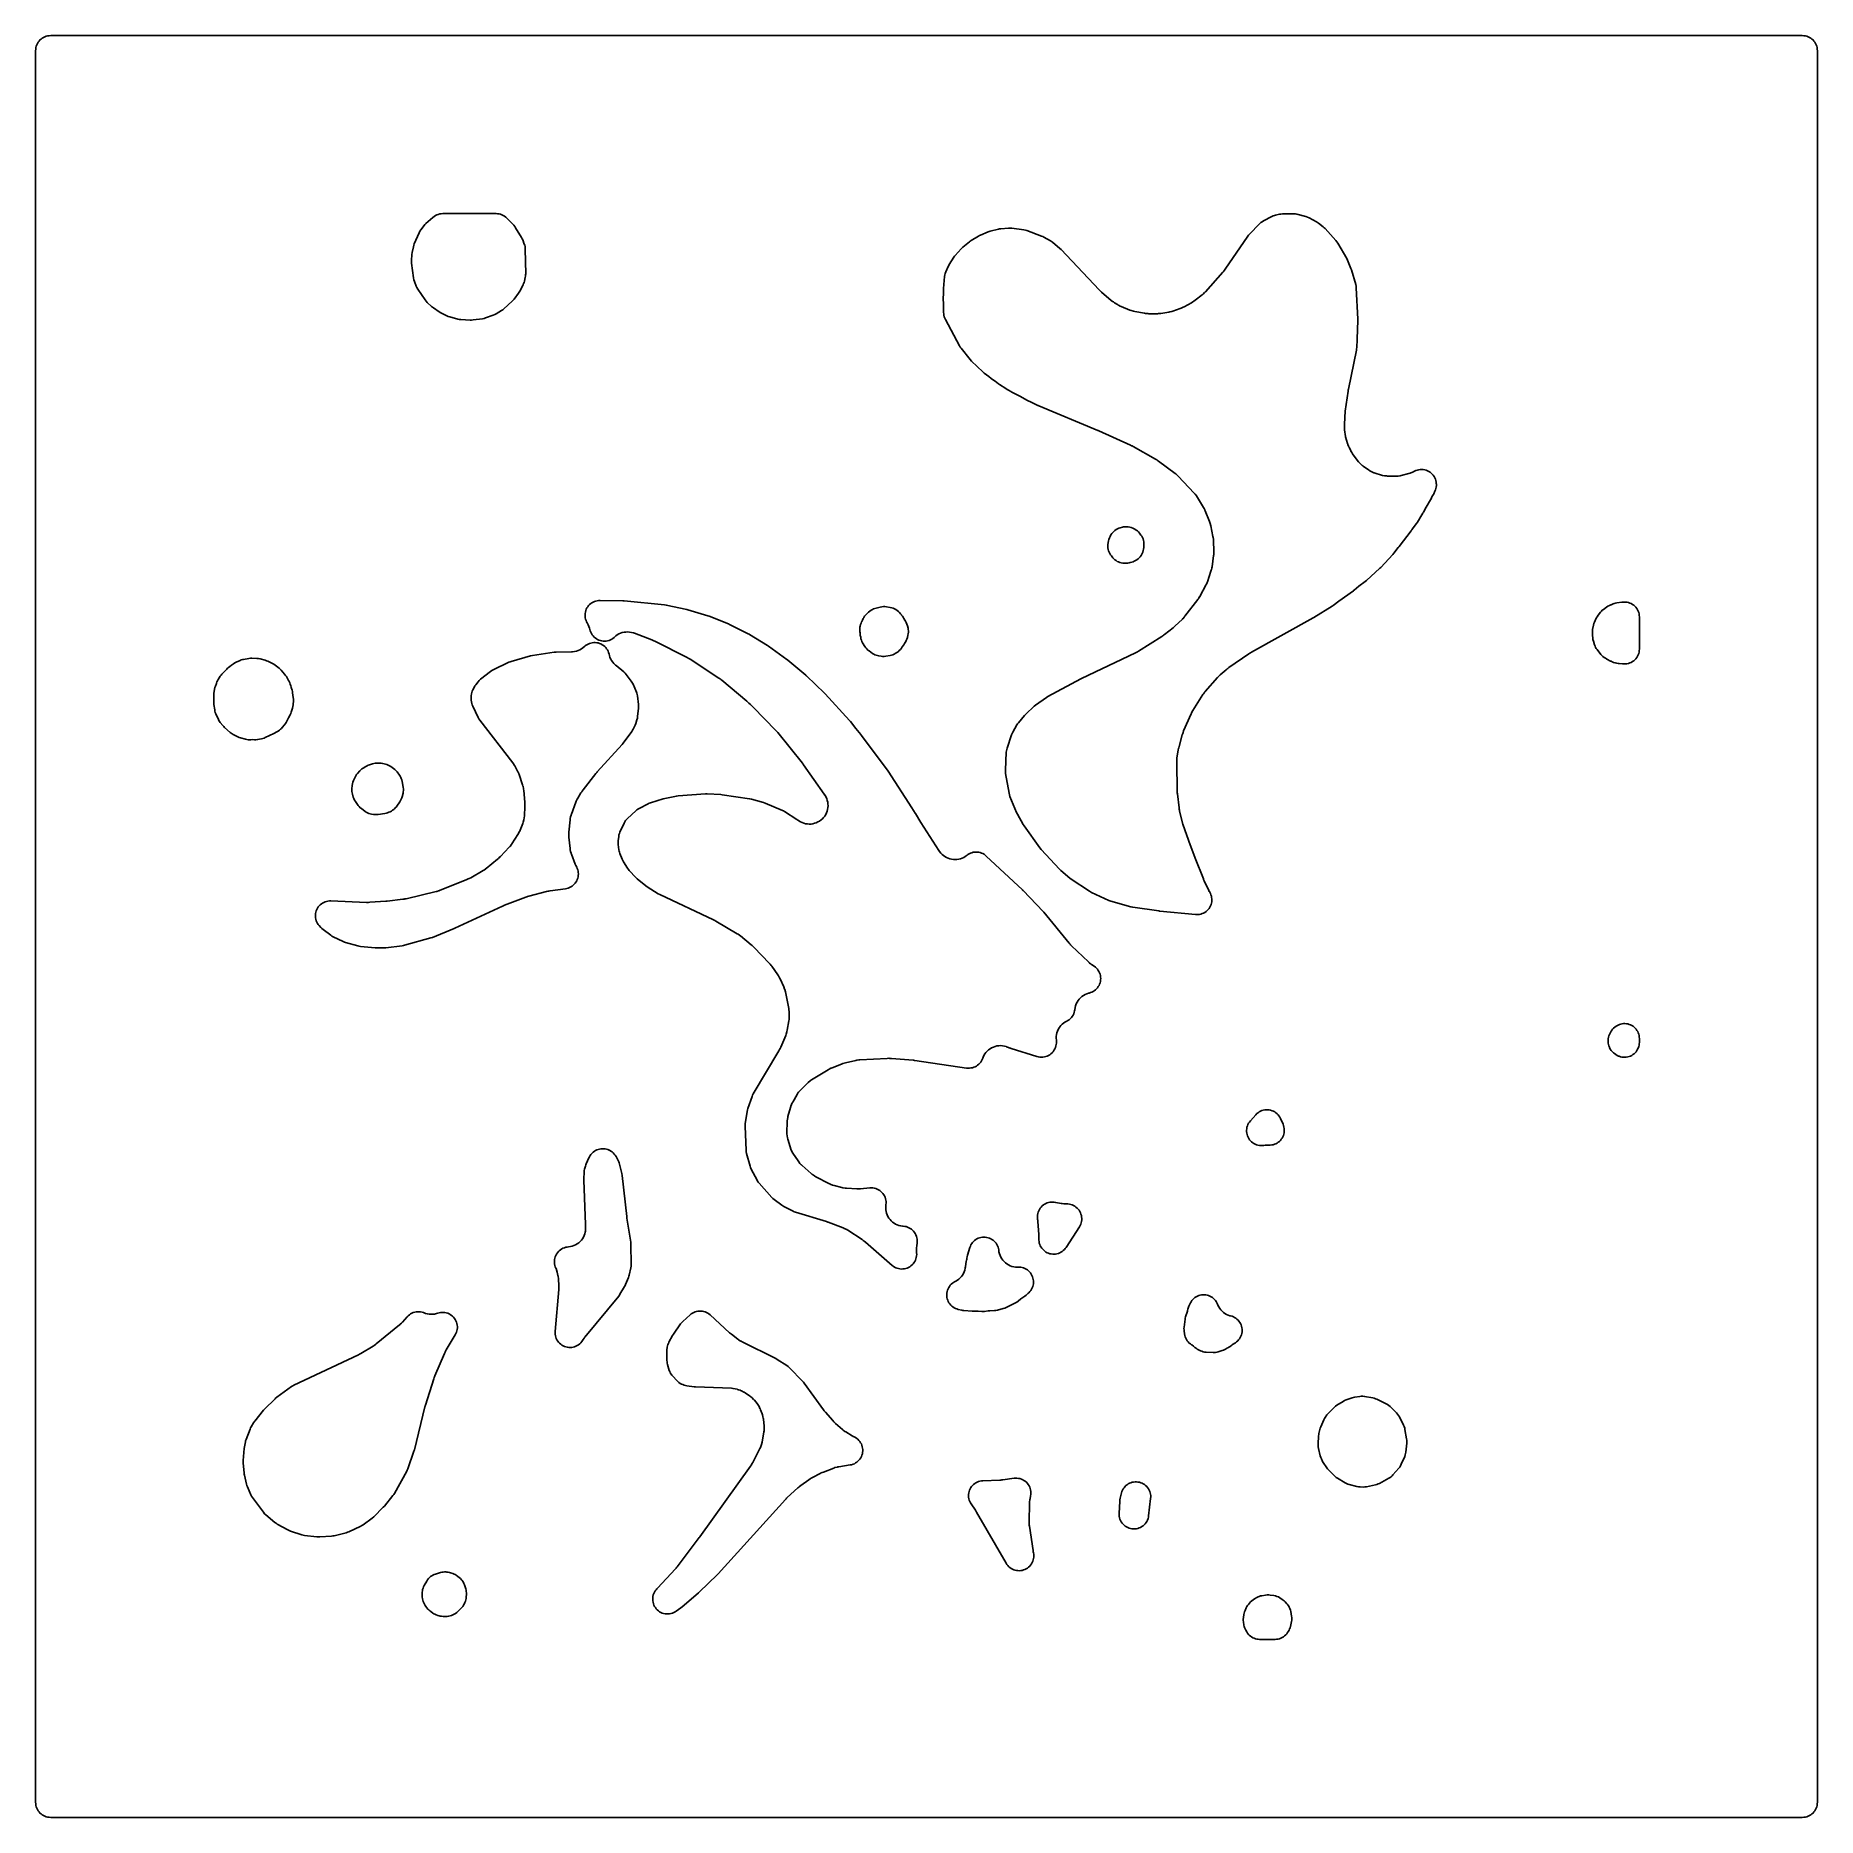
# Model space of a CAD drawing. Header units: millimetres. Extents: x 0 to 300, y 0 to 300.
import ezdxf

# ---------------------------------------------------------------- set-up
doc = ezdxf.new("R2010")
doc.units = ezdxf.units.MM
doc.layers.add('CUT', color=7, linetype='CONTINUOUS')

msp = doc.modelspace()

# ---------------------------------------------------------------- linework, layer by layer
at = {"layer": 'CUT'}
for points in [[(298.6041, 299.9569), (298.8256, 299.8521), (299.0358, 299.7262), (299.2326, 299.5802), (299.4142, 299.4156), (299.5787, 299.2341), (299.7247, 299.0373), (299.8507, 298.8271), (299.9554, 298.6056), (300.038, 298.3748), (300.0975, 298.1371), (300.1335, 297.8947), (300.1485, 297.5886), (300.1485, 2.4114), (300.1335, 2.1053), (300.0975, 1.8629), (300.038, 1.6252), (299.9554, 1.3944), (299.8507, 1.1729), (299.7247, 0.9627), (299.5787, 0.7659), (299.4142, 0.5844), (299.2326, 0.4198), (299.0358, 0.2738), (298.8256, 0.1479), (298.6041, 0.0431), (298.3734, -0.0395), (298.1357, -0.099), (297.8933, -0.135), (297.5872, -0.15), (2.4114, -0.15), (2.1053, -0.135), (1.8629, -0.099), (1.6252, -0.0395), (1.3944, 0.0431), (1.1729, 0.1479), (0.9627, 0.2738), (0.7659, 0.4198), (0.5844, 0.5844), (0.4198, 0.7659), (0.2738, 0.9627), (0.1479, 1.1729), (0.0431, 1.3944), (-0.0395, 1.6252), (-0.099, 1.8629), (-0.135, 2.1053), (-0.15, 2.4114), (-0.15, 297.5886), (-0.135, 297.8947), (-0.099, 298.1371), (-0.0395, 298.3748), (0.0431, 298.6056), (0.1479, 298.8271), (0.2738, 299.0373), (0.4198, 299.2341), (0.5844, 299.4156), (0.7659, 299.5802), (0.9627, 299.7262), (1.1729, 299.8521), (1.3944, 299.9569), (1.6252, 300.0395), (1.8629, 300.099), (2.1053, 300.135), (2.4114, 300.15), (297.5872, 300.15), (297.8933, 300.135), (298.1357, 300.099), (298.3734, 300.0395)], [(63.6059, 259.0111), (63.6957, 258.7293), (64.0019, 257.9346), (64.118, 257.6774), (64.2624, 257.435), (65.5039, 255.5951), (65.6682, 255.3782), (65.855, 255.1804), (66.5661, 254.5053), (66.7189, 254.3716), (66.8821, 254.2507), (67.8398, 253.5998), (68.1318, 253.429), (69.1744, 252.9105), (69.4008, 252.8115), (69.6359, 252.7354), (70.9874, 252.3705), (71.2454, 252.3152), (71.5078, 252.2875), (73.0993, 252.2038), (73.3342, 252.2025), (73.5682, 252.2233), (75.1752, 252.4423), (75.4263, 252.4897), (75.6712, 252.5625), (76.9894, 253.0288), (77.2251, 253.1259), (77.4497, 253.2466), (78.3907, 253.8158), (78.5977, 253.9557), (78.7897, 254.1154), (80.1897, 255.404), (80.3568, 255.5732), (80.5071, 255.7575), (81.2286, 256.7336), (81.3393, 256.8965), (81.4369, 257.0676), (82.0059, 258.1635), (82.0929, 258.3494), (82.1644, 258.5418), (82.2198, 258.7394), (82.3791, 259.412), (82.4186, 259.6162), (82.4409, 259.823), (82.446, 260.0309), (82.3748, 264.1858), (82.3619, 264.4007), (82.3305, 264.6138), (82.2808, 264.8233), (82.2133, 265.0278), (81.9557, 265.7088), (81.8621, 265.9247), (81.7486, 266.1309), (80.7556, 267.7501), (80.6003, 267.9748), (80.4213, 268.1812), (79.2538, 269.3882), (79.0708, 269.5593), (78.8716, 269.7112), (78.6582, 269.8424), (78.4328, 269.9517), (78.1975, 270.0378), (77.9548, 270.0999), (77.7071, 270.1374), (77.4569, 270.15), (68.4709, 270.15), (68.2119, 270.1365), (67.9557, 270.0963), (67.705, 270.0298), (67.4626, 269.9376), (67.231, 269.8209), (67.0128, 269.6807), (66.8103, 269.5187), (65.6383, 268.4772), (65.4656, 268.3081), (65.31, 268.1231), (64.7922, 267.4432), (64.6284, 267.1996), (64.4942, 266.9384), (63.671, 265.0741), (63.5775, 264.8279), (63.5103, 264.5733), (63.3106, 263.613), (63.2624, 263.2486), (63.2051, 262.2601), (63.2026, 262.0241), (63.2224, 261.7889), (63.55, 259.3016)], [(153.0751, 252.5428), (153.1811, 252.3205), (155.5882, 247.8509), (155.6977, 247.6669), (155.8225, 247.493), (157.3403, 245.5586), (157.5872, 245.2875), (159.5164, 243.4589), (159.732, 243.2765), (160.5239, 242.6799), (160.8984, 242.3625), (161.1183, 242.1961), (161.5699, 241.8919), (162.1075, 241.487), (162.284, 241.3655), (163.3659, 240.6874), (163.4333, 240.637), (163.7024, 240.4558), (163.916, 240.3269), (164.0907, 240.2331), (164.4948, 239.9798), (164.7042, 239.8622), (165.8266, 239.3009), (166.8953, 238.7269), (167.1105, 238.6242), (167.5396, 238.4441), (168.7617, 237.8328), (168.7915, 237.8182), (168.7969, 237.8156), (168.9247, 237.7581), (178.8881, 233.6112), (178.9417, 233.5884), (178.9781, 233.5725), (179.0314, 233.5489), (184.4066, 231.1129), (184.5573, 231.0405), (184.6585, 230.9891), (184.8059, 230.91), (188.6032, 228.7626), (188.7999, 228.6432), (188.9309, 228.5581), (189.12, 228.4269), (191.9021, 226.3665), (192.031, 226.2667), (192.0536, 226.2484), (192.2977, 226.0324), (192.3187, 226.0121), (192.4335, 225.8964), (195.1337, 223.0524), (195.2753, 222.8945), (195.2997, 222.8657), (195.5551, 222.5272), (195.5761, 222.4958), (195.689, 222.3163), (196.7067, 220.5919), (196.7752, 220.4708), (196.7871, 220.4489), (196.9103, 220.1996), (196.9205, 220.1768), (196.9751, 220.0489), (197.7013, 218.2559), (197.7628, 218.0932), (197.7731, 218.0638), (197.8732, 217.7309), (197.8808, 217.7007), (197.9192, 217.5311), (198.2807, 215.7408), (198.3081, 215.5895), (198.3124, 215.5623), (198.3484, 215.2571), (198.3505, 215.2296), (198.359, 215.0761), (198.4245, 213.2206), (198.4267, 213.0559), (198.4265, 213.0264), (198.4091, 212.6975), (198.4063, 212.6682), (198.3868, 212.5046), (198.1219, 210.6312), (198.0936, 210.4598), (198.0879, 210.4293), (198.0077, 210.0914), (197.9991, 210.0616), (197.9473, 209.8958), (197.3437, 208.1087), (197.2922, 207.9659), (197.2825, 207.9405), (197.1624, 207.6618), (197.1507, 207.6373), (197.0823, 207.5018), (196.132, 205.7101), (196.0531, 205.5687), (196.0384, 205.5437), (195.8626, 205.272), (195.8459, 205.2483), (195.7494, 205.1184), (193.5436, 202.2784), (193.4534, 202.1667), (193.4369, 202.147), (193.244, 201.9344), (193.2259, 201.916), (193.1235, 201.8154), (191.8658, 200.6264), (191.753, 200.5241), (191.6751, 200.4562), (191.5583, 200.3585), (190.1338, 199.2158), (189.9598, 199.0843), (189.8391, 198.9986), (189.6578, 198.8775), (185.75, 196.4287), (185.5624, 196.3185), (185.4329, 196.2475), (185.2392, 196.1484), (176.116, 191.8118), (176.0928, 191.8006), (176.0887, 191.7986), (175.9922, 191.7489), (170.4703, 188.7505), (170.2194, 188.5944), (168.398, 187.3058), (168.1564, 187.1113), (166.7279, 185.8073), (166.4915, 185.5599), (165.4799, 184.344), (165.3469, 184.169), (165.2297, 183.9831), (164.5361, 182.7662), (164.4265, 182.5502), (164.3382, 182.3246), (163.5785, 180.0638), (163.5152, 179.8422), (163.4726, 179.6158), (163.4511, 179.3864), (163.3066, 176.3526), (163.3084, 176.082), (163.3393, 175.8132), (163.9137, 172.4466), (163.9757, 172.1751), (164.0676, 171.9121), (165.1807, 169.219), (165.3139, 168.9451), (166.2984, 167.2007), (166.4402, 166.9779), (169.0945, 163.2561), (169.3045, 162.9995), (172.4297, 159.6599), (172.6342, 159.4647), (174.1743, 158.1532), (174.4084, 157.9765), (177.4784, 155.9296), (177.6418, 155.8295), (177.8124, 155.7422), (180.7102, 154.3967), (180.8979, 154.3187), (181.0913, 154.2562), (184.4353, 153.3233), (184.7508, 153.2569), (189.1805, 152.6192), (189.2455, 152.6107), (189.2601, 152.609), (189.3082, 152.6038), (195.3274, 152.0156), (195.3276, 152.0171), (195.5233, 152.0026), (195.7663, 152.0083), (196.0077, 152.0376), (196.245, 152.0901), (196.4761, 152.1655), (196.6988, 152.2629), (196.911, 152.3816), (197.1107, 152.5203), (197.2959, 152.6777), (197.465, 152.8523), (197.6163, 153.0426), (197.7485, 153.2466), (197.8601, 153.4625), (197.9503, 153.6883), (198.0182, 153.9217), (198.063, 154.1607), (198.0844, 154.4028), (198.0822, 154.6459), (198.0565, 154.8876), (198.0073, 155.1257), (197.9353, 155.3579), (197.841, 155.5819), (197.7255, 155.7958), (197.6764, 155.8769), (197.6611, 155.9051), (197.5796, 156.0647), (196.7937, 157.6981), (196.7411, 157.8122), (196.7067, 157.8904), (196.6579, 158.0063), (195.2584, 161.496), (194.2066, 164.4066), (194.084, 164.746), (193.8791, 165.313), (193.1813, 167.2441), (192.6645, 169.4283), (192.6223, 169.6319), (192.5974, 169.771), (192.5665, 169.9767), (192.2778, 172.3443), (192.2591, 172.5404), (192.2499, 172.6738), (192.2415, 172.8705), (192.1635, 177.6525), (192.1644, 177.817), (192.1652, 177.8465), (192.1887, 178.1745), (192.1921, 178.2038), (192.2146, 178.3668), (192.4423, 179.785), (192.4819, 179.9939), (192.5128, 180.1349), (192.5642, 180.3412), (193.1154, 182.3129), (193.192, 182.5549), (193.2494, 182.7172), (193.3422, 182.9534), (194.5823, 185.8228), (194.6429, 185.9557), (194.6542, 185.9793), (194.7905, 186.2374), (194.8036, 186.2601), (194.8792, 186.385), (196.5793, 189.0746), (196.6621, 189.1999), (196.6773, 189.222), (196.8576, 189.4622), (196.8746, 189.483), (196.9718, 189.5975), (199.0651, 191.9655), (199.2286, 192.1391), (199.3434, 192.2533), (199.5176, 192.4161), (200.4907, 193.2691), (200.6577, 193.4071), (200.7737, 193.4974), (200.9483, 193.6256), (204.3419, 195.9679), (204.4933, 196.0671), (204.5978, 196.132), (204.7538, 196.2238), (215.1504, 202.006), (215.1707, 202.0174), (215.1744, 202.0195), (215.2588, 202.0697), (218.3668, 204.0016), (218.542, 204.1211), (219.5123, 204.845), (221.9442, 206.5827), (221.9744, 206.6046), (221.9799, 206.6087), (222.1031, 206.7057), (222.8805, 207.3579), (223.9528, 208.1579), (224.1467, 208.3184), (226.4128, 210.3946), (226.4392, 210.4191), (226.444, 210.4236), (226.5511, 210.5309), (228.6079, 212.7209), (228.7745, 212.9177), (229.4975, 213.8671), (229.5277, 213.9007), (229.552, 213.9281), (229.5562, 213.9329), (229.6535, 214.0513), (231.6837, 216.6826), (231.7059, 216.7118), (231.7097, 216.7168), (231.7974, 216.8419), (232.0151, 217.1732), (232.5909, 217.9293), (232.7565, 218.1759), (233.4649, 219.3795), (233.6562, 219.6706), (233.6747, 219.6992), (233.6778, 219.7041), (233.7508, 219.826), (234.2131, 220.6508), (234.9457, 221.8956), (235.0565, 222.1061), (235.194, 222.4007), (235.4057, 222.7784), (235.4218, 222.8075), (235.4245, 222.8125), (235.4874, 222.9363), (235.6916, 223.3677), (235.7856, 223.5944), (235.8569, 223.8292), (235.9048, 224.0698), (235.9289, 224.314), (235.929, 224.5594), (235.9197, 224.6537), (235.9195, 224.6701), (235.9066, 224.7877), (235.905, 224.8036), (235.9045, 224.8058), (235.8923, 224.9171), (235.8406, 225.1601), (235.7651, 225.3968), (235.6664, 225.6248), (235.5457, 225.8419), (235.4039, 226.0459), (235.2426, 226.2349), (235.0634, 226.4069), (234.868, 226.5603), (234.6583, 226.6935), (234.4364, 226.8053), (234.2045, 226.8945), (233.9649, 226.9602), (233.72, 227.0018), (233.4722, 227.0189), (233.2238, 227.0114), (232.9775, 226.9792), (232.7356, 226.9227), (232.5004, 226.8425), (232.2744, 226.7394), (232.1598, 226.68), (231.9688, 226.5878), (231.9342, 226.5724), (231.5381, 226.4211), (231.5021, 226.4097), (231.2982, 226.3511), (230.0136, 226.021), (229.8506, 225.983), (229.8213, 225.9768), (229.5176, 225.9271), (229.2107, 225.9047), (229.1807, 225.9038), (229.0133, 225.9028), (227.7111, 225.9241), (227.543, 225.9306), (227.513, 225.9325), (227.2055, 225.9652), (226.9022, 226.0254), (226.873, 226.0326), (226.7105, 226.0763), (225.6289, 226.3938), (225.4293, 226.4585), (225.3941, 226.4711), (225.0385, 226.6203), (224.7019, 226.8084), (224.6703, 226.8284), (224.4964, 226.9457), (223.6229, 227.5711), (223.4758, 227.682), (223.45, 227.7025), (223.1954, 227.9256), (222.9639, 228.1726), (222.9426, 228.1977), (222.8269, 228.341), (221.9258, 229.515), (221.8203, 229.6594), (221.8021, 229.6857), (221.6124, 229.9888), (221.5967, 230.0167), (221.5129, 230.1747), (221.2192, 230.7619), (221.1489, 230.9104), (221.1369, 230.9373), (221.0162, 231.2429), (221.0066, 231.2707), (220.9564, 231.4272), (220.6261, 232.5402), (220.6187, 232.5673), (220.4631, 233.7207), (220.4266, 234.6482), (220.5905, 236.8742), (221.0499, 240.2451), (221.0693, 240.3717), (221.084, 240.4575), (221.1078, 240.5833), (222.4628, 247.1412), (222.4967, 247.3491), (222.5129, 247.5591), (222.5316, 248.0893), (222.5317, 248.0896), (222.5745, 248.4291), (222.5824, 248.5665), (222.5841, 248.8186), (222.5645, 249.0256), (222.6743, 252.1447), (222.6732, 252.3478), (222.4294, 257.6356), (222.3989, 257.9264), (222.3347, 258.2116), (221.6305, 260.6594), (221.5386, 260.9226), (220.9694, 262.301), (220.8202, 262.6029), (219.3192, 265.1855), (219.1772, 265.4031), (219.0133, 265.6047), (217.1885, 267.6258), (217.0355, 267.7811), (216.8695, 267.9225), (216.0731, 268.5431), (215.8989, 268.6672), (215.7146, 268.7761), (214.4672, 269.4426), (214.2038, 269.5642), (213.9281, 269.6545), (212.4419, 270.0475), (212.2129, 270.0967), (211.9803, 270.1242), (211.7462, 270.1299), (209.9785, 270.0898), (209.7416, 270.0732), (209.5074, 270.0342), (208.8453, 269.8912), (208.6305, 269.8347), (208.4216, 269.7594), (208.2202, 269.6658), (206.7853, 268.9202), (206.558, 268.7864), (206.3461, 268.6294), (206.152, 268.451), (204.4346, 266.6974), (204.2883, 266.5343), (204.1569, 266.3591), (200.3495, 260.7897), (200.2068, 260.5948), (200.1058, 260.4657), (199.9508, 260.2804), (197.0133, 256.9881), (196.894, 256.8604), (196.8721, 256.8381), (196.6162, 256.6002), (196.5924, 256.58), (196.4564, 256.4702), (195.2542, 255.5451), (195.0315, 255.3864), (194.8766, 255.2843), (194.643, 255.1422), (193.423, 254.4599), (193.275, 254.3814), (193.2482, 254.3679), (192.9424, 254.2311), (192.9145, 254.2201), (192.7572, 254.1621), (191.4937, 253.7277), (191.3456, 253.6801), (191.3189, 253.6722), (191.0172, 253.5957), (190.99, 253.59), (190.837, 253.5613), (189.5175, 253.3413), (189.3635, 253.3189), (189.3359, 253.3155), (189.0258, 253.29), (188.9979, 253.2888), (188.8423, 253.2857), (187.4569, 253.2869), (187.286, 253.291), (187.2555, 253.2924), (186.9152, 253.3238), (186.885, 253.328), (186.7162, 253.3553), (185.0904, 253.6565), (184.9023, 253.6964), (184.8689, 253.7044), (184.4999, 253.8128), (184.4675, 253.8242), (184.2877, 253.8924), (182.8025, 254.5002), (182.656, 254.5638), (182.63, 254.5758), (182.3458, 254.7214), (182.3209, 254.7355), (182.1837, 254.8173), (181.7117, 255.1125), (181.4926, 255.2605), (181.3475, 255.3661), (181.1394, 255.5292), (179.5158, 256.8964), (179.3548, 257.0401), (179.2483, 257.1407), (179.0959, 257.2935), (172.7011, 264.0785), (172.4631, 264.3002), (171.2096, 265.3239), (171.0516, 265.4428), (170.8847, 265.5489), (169.8014, 266.1786), (169.6091, 266.2795), (169.4087, 266.3633), (166.9175, 267.2804), (166.6641, 267.3587), (166.404, 267.4097), (164.3963, 267.6937), (164.1079, 267.7175), (163.8187, 267.7079), (162.5076, 267.5881), (162.3241, 267.5645), (162.1428, 267.5273), (160.7484, 267.1873), (160.5647, 267.135), (160.3856, 267.0688), (159.0858, 266.5314), (158.9181, 266.4548), (158.7565, 266.3659), (157.5439, 265.6398), (157.3824, 265.5344), (157.2295, 265.4169), (156.12, 264.4939), (155.8557, 264.2389), (154.8554, 263.1209), (154.7252, 262.9628), (154.6084, 262.7946), (153.8346, 261.5768), (153.7388, 261.4124), (153.6557, 261.2412), (153.2596, 260.3391), (153.1636, 260.0835), (153.0961, 259.8189), (153.0578, 259.5485), (152.886, 257.5537), (152.8768, 257.3357), (152.878, 256.4475), (152.8627, 256.3869), (152.8262, 256.146), (152.8134, 255.9028), (152.8242, 255.6594), (152.88, 255.064), (152.8822, 253.5024), (152.8946, 253.2565), (152.9312, 253.013), (152.9916, 252.7743)], [(182.1511, 211.5452), (182.3686, 211.4424), (182.5949, 211.361), (182.8279, 211.3017), (183.0656, 211.2651), (183.2768, 211.2429), (183.4913, 211.2297), (183.706, 211.2349), (183.9196, 211.2585), (184.1303, 211.3003), (184.3238, 211.3475), (184.3333, 211.3492), (184.3508, 211.3541), (184.5936, 211.4133), (184.8127, 211.4774), (185.025, 211.5613), (185.2288, 211.6642), (185.4224, 211.7852), (185.4765, 211.8226), (185.6717, 211.9722), (185.8512, 212.1401), (186.0134, 212.3249), (186.1567, 212.5248), (186.2796, 212.7377), (186.3445, 212.8641), (186.4535, 213.1076), (186.536, 213.3614), (186.5909, 213.6225), (186.6177, 213.888), (186.639, 214.3398), (186.6384, 214.5883), (186.6131, 214.8354), (186.5634, 215.0788), (186.4898, 215.3161), (186.393, 215.545), (186.274, 215.763), (186.1339, 215.9682), (185.883, 216.2991), (185.7219, 216.4908), (185.5425, 216.6654), (185.3465, 216.8212), (185.1359, 216.9566), (185.0017, 217.0336), (184.7639, 217.1538), (184.5147, 217.248), (184.2568, 217.3152), (183.9933, 217.3545), (183.8803, 217.3652), (183.6617, 217.3764), (183.4429, 217.3684), (183.2256, 217.3412), (183.0116, 217.2952), (182.6373, 217.1974), (182.3982, 217.1219), (182.1678, 217.0228), (181.9486, 216.9012), (181.7426, 216.7582), (181.552, 216.5953), (181.3786, 216.4141), (181.2243, 216.2164), (181.0905, 216.0043), (180.9353, 215.7283), (180.82, 215.496), (180.7294, 215.253), (180.6645, 215.0018), (180.626, 214.7454), (180.5826, 214.3006), (180.5708, 214.0531), (180.5836, 213.8055), (180.6208, 213.5605), (180.6821, 213.3203), (180.7668, 213.0874), (180.8742, 212.8641), (181.0033, 212.6524), (181.1526, 212.4546), (181.4087, 212.1481), (181.5717, 211.9712), (181.7508, 211.8108), (181.9446, 211.6684)], [(93.2076, 200.2767), (93.255, 200.0594), (93.3194, 199.8214), (93.407, 199.5908), (93.5169, 199.37), (93.6479, 199.1611), (93.799, 198.9661), (93.9685, 198.7869), (94.1548, 198.6253), (94.3561, 198.4829), (94.5705, 198.361), (94.7959, 198.2608), (95.0301, 198.1833), (95.2707, 198.1293), (95.5155, 198.0992), (95.7621, 198.0934), (96.008, 198.1119), (96.2509, 198.1546), (96.4884, 198.221), (96.7183, 198.3105), (96.9382, 198.4222), (97.146, 198.555), (97.3397, 198.7076), (97.6383, 198.9677), (97.8891, 199.1463), (98.1561, 199.2995), (98.4368, 199.4258), (98.7286, 199.5241), (99.0285, 199.5934), (99.3338, 199.633), (99.6415, 199.6426), (99.9487, 199.6221), (100.2523, 199.5716), (100.5782, 199.484), (100.6094, 199.4739), (100.7827, 199.4134), (103.7268, 198.3034), (103.9127, 198.2275), (104.0376, 198.1726), (104.2192, 198.0869), (109.6545, 195.3419), (109.8389, 195.2422), (109.9622, 195.1711), (110.1407, 195.0612), (115.0213, 191.8671), (115.1991, 191.7433), (115.3173, 191.6557), (115.4877, 191.5218), (119.7349, 187.9799), (120.0797, 187.6545), (120.309, 187.4381), (120.3644, 187.3858), (120.7963, 186.9782), (124.6053, 183.0472), (124.725, 182.9176), (124.8043, 182.8277), (124.9178, 182.6927), (129.0764, 177.5028), (129.144, 177.4157), (129.1892, 177.3559), (129.2542, 177.2669), (132.7725, 172.3044), (132.8747, 172.1526), (132.8923, 172.125), (133.0591, 171.8329), (133.1847, 171.5529), (133.2823, 171.2619), (133.3512, 170.9629), (133.3905, 170.6585), (133.4, 170.3517), (133.3796, 170.0455), (133.3294, 169.7428), (133.2499, 169.4463), (133.1419, 169.1591), (133.0065, 168.8837), (132.8448, 168.6228), (132.6585, 168.379), (132.4493, 168.1544), (132.2192, 167.9514), (131.9704, 167.7717), (131.7053, 167.6171), (131.4264, 167.4891), (131.1363, 167.3889), (130.8378, 167.3174), (130.5338, 167.2754), (130.2272, 167.2632), (129.9208, 167.281), (129.6176, 167.3285), (129.3205, 167.4054), (129.0323, 167.5108), (128.7557, 167.6439), (128.4683, 167.8185), (128.4344, 167.8414), (128.3246, 167.9187), (128.2889, 167.9447), (128.1679, 168.0277), (126.086, 169.3678), (125.9032, 169.4748), (125.7119, 169.566), (122.8097, 170.8012), (122.5014, 170.9092), (120.5013, 171.4663), (120.1941, 171.5314), (115.5773, 172.2101), (115.3281, 172.2341), (113.0571, 172.3381), (112.7678, 172.3346), (108.141, 172.0103), (107.8393, 171.9706), (105.9159, 171.5972), (105.6288, 171.5236), (103.461, 170.8282), (103.2798, 170.7623), (103.1042, 170.6825), (101.5748, 169.9158), (101.3666, 169.7987), (101.1705, 169.6622), (100.9884, 169.5076), (99.5902, 168.2012), (99.422, 168.0281), (99.2713, 167.8396), (99.1395, 167.6375), (99.0277, 167.4236), (98.3332, 165.9212), (98.2377, 165.6832), (98.167, 165.4367), (98.122, 165.1842), (98.0274, 164.4329), (98.0099, 164.2215), (98.0104, 164.0094), (98.0288, 163.7981), (98.143, 162.9205), (98.1798, 162.7091), (98.2346, 162.5016), (98.307, 162.2996), (98.7052, 161.3224), (98.8014, 161.1144), (98.9161, 160.916), (99.6253, 159.8106), (99.7594, 159.6215), (99.9104, 159.4456), (101.0232, 158.2652), (101.261, 158.0437), (102.6994, 156.869), (102.9455, 156.6918), (104.7974, 155.5218), (105.0656, 155.3745), (114.0801, 151.1197), (114.2313, 151.0441), (114.3328, 150.9905), (114.4804, 150.9082), (118.1093, 148.7764), (118.2331, 148.7004), (118.255, 148.6864), (118.4932, 148.5204), (118.514, 148.5047), (118.6281, 148.4149), (120.4356, 146.935), (120.6028, 146.7897), (120.7133, 146.6877), (120.8717, 146.5327), (123.5166, 143.786), (123.6129, 143.6821), (123.6298, 143.6632), (123.8104, 143.4448), (123.8258, 143.4246), (123.9098, 143.3105), (124.9376, 141.8566), (125.0382, 141.7068), (125.0555, 141.6796), (125.2344, 141.3664), (125.2491, 141.3377), (125.3271, 141.175), (125.9336, 139.827), (126.0127, 139.6377), (126.0258, 139.6035), (126.1523, 139.2134), (126.1617, 139.178), (126.2087, 138.9783), (126.7863, 136.1854), (126.8173, 136.0162), (126.8221, 135.9858), (126.8606, 135.6441), (126.8627, 135.6134), (126.8701, 135.4415), (126.8805, 134.9343), (126.8797, 134.7475), (126.8787, 134.7141), (126.8491, 134.3418), (126.8448, 134.3087), (126.8162, 134.1241), (126.5246, 132.5112), (126.4824, 132.3097), (126.4739, 132.2739), (126.3567, 131.8793), (126.3443, 131.8447), (126.2696, 131.6528), (125.4309, 129.6612), (125.3216, 129.4249), (125.2419, 129.2673), (125.1165, 129.0392), (120.8064, 121.8072), (120.6894, 121.5865), (120.595, 121.3552), (119.8791, 119.3152), (119.8092, 119.0798), (119.7628, 118.8387), (119.4613, 116.7149), (119.4398, 116.4924), (119.4382, 116.2689), (119.5885, 112.301), (119.6164, 112.011), (119.678, 111.7261), (120.2666, 109.6086), (120.3488, 109.363), (120.4559, 109.1273), (121.4344, 107.24), (121.5375, 107.06), (121.6551, 106.8891), (121.7864, 106.7286), (123.918, 104.3338), (124.1059, 104.1441), (124.3129, 103.9756), (125.6337, 103.013), (125.8011, 102.901), (125.9769, 102.8029), (127.5141, 102.0246), (127.7085, 101.9364), (127.9097, 101.8651), (133.1377, 100.2601), (133.2544, 100.2222), (133.3333, 100.1951), (133.4487, 100.1534), (135.9606, 99.1984), (136.1461, 99.1221), (136.1788, 99.1077), (136.5362, 98.926), (136.5672, 98.9081), (136.7381, 98.8032), (139.1337, 97.243), (139.3488, 97.0919), (139.4911, 96.9844), (139.6951, 96.8186), (144.1991, 92.8882), (144.3927, 92.7354), (144.6005, 92.6024), (144.8204, 92.4905), (145.0502, 92.4009), (145.2877, 92.3343), (145.5307, 92.2915), (145.7767, 92.2728), (146.0233, 92.2784), (146.2682, 92.3084), (146.5089, 92.3623), (146.7432, 92.4397), (146.9687, 92.5398), (147.1832, 92.6616), (147.3846, 92.804), (147.5711, 92.9655), (147.7407, 93.1446), (147.8919, 93.3396), (148.023, 93.5485), (148.133, 93.7694), (148.2207, 94), (148.2852, 94.2381), (148.3259, 94.4814), (148.3424, 94.7276), (148.3346, 94.9741), (148.3269, 95.069), (148.3182, 95.2323), (148.3088, 95.5385), (148.3086, 95.7628), (148.3098, 95.8027), (148.3496, 96.2491), (148.3556, 96.2886), (148.402, 96.5457), (148.434, 96.793), (148.4413, 97.0423), (148.4236, 97.2911), (148.3813, 97.5369), (148.3147, 97.7772), (148.2244, 98.0097), (148.1115, 98.2321), (147.977, 98.4421), (147.8222, 98.6376), (147.6487, 98.8168), (147.4582, 98.9777), (147.2526, 99.1189), (147.0339, 99.2389), (146.8044, 99.3366), (146.5664, 99.4108), (146.3221, 99.461), (146.074, 99.4866), (145.9476, 99.4933), (145.6469, 99.5386), (145.3519, 99.6128), (145.0654, 99.7152), (144.7902, 99.8447), (144.5288, 100.0003), (144.2836, 100.1803), (144.057, 100.3832), (143.851, 100.607), (143.6677, 100.8497), (143.5086, 101.109), (143.3753, 101.3824), (143.2691, 101.6674), (143.1909, 101.9614), (143.1414, 102.2615), (143.1212, 102.565), (143.1304, 102.8691), (143.1645, 103.136), (143.1837, 103.3833), (143.1782, 103.6312), (143.1483, 103.8774), (143.094, 104.1195), (143.0161, 104.3549), (142.9152, 104.5815), (142.7924, 104.797), (142.6488, 104.9992), (142.4859, 105.1862), (142.3053, 105.3562), (142.1087, 105.5074), (141.8981, 105.6384), (141.6755, 105.7479), (141.4432, 105.8348), (141.2035, 105.8982), (140.9586, 105.9376), (140.711, 105.9525), (140.4632, 105.9428), (138.8838, 105.8024), (138.743, 105.7925), (138.7177, 105.7912), (138.4353, 105.7875), (138.41, 105.7881), (138.2689, 105.7942), (136.4957, 105.9042), (136.3232, 105.9189), (136.2925, 105.9222), (135.9506, 105.9754), (135.9203, 105.9816), (135.7516, 106.0199), (134.4108, 106.3574), (134.1974, 106.4179), (134.1598, 106.4298), (133.7457, 106.588), (133.7097, 106.6042), (133.5103, 106.7014), (131.3574, 107.831), (131.168, 107.9375), (131.1348, 107.9574), (130.776, 108.2024), (130.7454, 108.2261), (130.5772, 108.3638), (129.0362, 109.7021), (128.9095, 109.8172), (128.8873, 109.8384), (128.6695, 110.0655), (128.4733, 110.3116), (128.4554, 110.3363), (128.3581, 110.4772), (127.4776, 111.8159), (127.3769, 111.9778), (127.3597, 112.0071), (127.1979, 112.3179), (127.0685, 112.6434), (127.0575, 112.6757), (127.0008, 112.8577), (126.6255, 114.1793), (126.5791, 114.3597), (126.5716, 114.3921), (126.5112, 114.7291), (126.4845, 115.0705), (126.4836, 115.1037), (126.4829, 115.29), (126.5211, 117.0693), (126.5275, 117.2233), (126.5293, 117.2508), (126.5586, 117.5327), (126.611, 117.8112), (126.6172, 117.8381), (126.6549, 117.9875), (127.0755, 119.5185), (127.1219, 119.6743), (127.1308, 119.702), (127.2346, 119.9821), (127.3623, 120.2523), (127.3758, 120.278), (127.4547, 120.4202), (128.1876, 121.6764), (128.2695, 121.8102), (128.2847, 121.8339), (128.4503, 122.07), (128.6352, 122.2915), (128.6541, 122.3123), (128.762, 122.4262), (129.8699, 123.5478), (130.0336, 123.7039), (130.0636, 123.7308), (130.4179, 124.0119), (130.4509, 124.035), (130.6401, 124.1591), (133.4215, 125.8649), (133.5682, 125.9504), (133.5948, 125.9651), (133.899, 126.1156), (133.9268, 126.1279), (134.0837, 126.1927), (135.675, 126.8081), (135.9254, 126.8949), (136.0972, 126.9478), (136.353, 127.0166), (138.0921, 127.4196), (138.2495, 127.4525), (138.2778, 127.4578), (138.5961, 127.5033), (138.6248, 127.5061), (138.7851, 127.5186), (143.3939, 127.7774), (143.6593, 127.7829), (143.8394, 127.7802), (144.1046, 127.7669), (147.7333, 127.4557), (147.8434, 127.4447), (147.9182, 127.436), (148.0279, 127.4217), (156.7562, 126.1509), (157.0013, 126.1274), (157.2475, 126.1282), (157.4925, 126.1533), (157.7338, 126.2022), (157.9691, 126.2747), (158.1962, 126.37), (158.4128, 126.4872), (158.6168, 126.6251), (158.8062, 126.7824), (158.9792, 126.9575), (159.1342, 127.1489), (159.2696, 127.3545), (159.3841, 127.5725), (159.4767, 127.8007), (159.5308, 127.9559), (159.6637, 128.241), (159.8243, 128.5114), (160.0112, 128.7644), (160.2224, 128.9975), (160.4559, 129.2084), (160.7092, 129.3948), (160.9799, 129.555), (161.2653, 129.6874), (161.5624, 129.7905), (161.8684, 129.8635), (162.1801, 129.9056), (162.4945, 129.9163), (162.8083, 129.8955), (163.1186, 129.8435), (163.4512, 129.7528), (163.4831, 129.7423), (163.6599, 129.6796), (164.1216, 129.5024), (164.1486, 129.4922), (164.1535, 129.4904), (164.2688, 129.4509), (168.6219, 128.0758), (168.8645, 128.0124), (169.1123, 127.9735), (169.3627, 127.9597), (169.6132, 127.9711), (169.8614, 128.0075), (170.1046, 128.0686), (170.3405, 128.1537), (170.5667, 128.2621), (170.7809, 128.3925), (170.9809, 128.5438), (171.1648, 128.7143), (171.3307, 128.9025), (171.3727, 128.9611), (171.4019, 128.996), (171.5383, 129.1959), (171.6548, 129.4081), (171.7503, 129.6305), (171.8238, 129.8611), (171.8746, 130.0977), (171.9023, 130.3382), (171.9066, 130.5802), (171.8875, 130.8215), (171.8872, 130.8241), (171.8622, 131.1585), (171.8696, 131.4684), (171.9075, 131.776), (171.9755, 132.0784), (172.073, 132.3727), (172.1989, 132.6559), (172.339, 132.9023), (172.4032, 132.9975), (172.4691, 133.0908), (172.6421, 133.3012), (172.8536, 133.5134), (173.0843, 133.7046), (173.3322, 133.873), (173.6724, 134.0594), (173.672, 134.0601), (173.8343, 134.1498), (174.0442, 134.2956), (174.2381, 134.4621), (174.414, 134.6475), (174.5701, 134.8499), (174.7047, 135.0672), (174.8164, 135.2971), (174.904, 135.5372), (174.9667, 135.785), (174.9892, 135.939), (174.9911, 135.9387), (175.0503, 136.3445), (175.1272, 136.6517), (175.2346, 136.9496), (175.3715, 137.2351), (175.5363, 137.5055), (175.7276, 137.7579), (175.9432, 137.9898), (176.1811, 138.1988), (176.4388, 138.3828), (176.7137, 138.54), (177.003, 138.6688), (177.3038, 138.7678), (177.3959, 138.7881), (177.6298, 138.8517), (177.8563, 138.9377), (178.0735, 139.0452), (178.2792, 139.1732), (178.4716, 139.3205), (178.6488, 139.4858), (178.8092, 139.6674), (178.9513, 139.8637), (179.0736, 140.0728), (179.1752, 140.2929), (179.255, 140.5217), (179.3122, 140.7571), (179.3464, 140.997), (179.3572, 141.2391), (179.3445, 141.4811), (179.3085, 141.7207), (179.2494, 141.9557), (179.1678, 142.1839), (179.0646, 142.4031), (178.9406, 142.6113), (178.797, 142.8065), (178.6352, 142.9868), (178.4567, 143.1507), (178.2632, 143.2965), (177.8093, 143.6053), (177.6853, 143.6935), (177.6633, 143.7098), (177.4252, 143.9023), (177.4046, 143.9204), (177.2916, 144.0238), (174.4615, 146.7216), (174.2964, 146.8892), (174.1879, 147.0065), (174.0336, 147.1841), (169.7834, 152.3994), (169.6489, 152.5514), (166.2702, 156.0709), (166.2524, 156.0892), (166.2492, 156.0925), (166.172, 156.168), (160.0721, 161.8778), (159.89, 162.0326), (159.694, 162.1693), (159.4858, 162.2867), (159.2673, 162.3836), (159.0406, 162.4592), (158.8077, 162.5129), (158.5708, 162.5441), (158.332, 162.5525), (158.0934, 162.538), (157.8573, 162.5008), (157.6259, 162.4413), (157.4012, 162.36), (157.1852, 162.2575), (156.9801, 162.1349), (156.8525, 162.0411), (156.852, 162.0418), (156.5364, 161.8098), (156.2766, 161.6549), (156.0031, 161.5256), (155.7184, 161.4232), (155.4253, 161.3486), (155.1263, 161.3026), (154.8243, 161.2854), (154.5221, 161.2974), (154.2223, 161.3384), (153.928, 161.4079), (153.6416, 161.5054), (153.366, 161.63), (153.1035, 161.7805), (152.8568, 161.9555), (152.628, 162.1534), (152.4193, 162.3723), (152.2147, 162.6332), (152.196, 162.6595), (152.0952, 162.8091), (149.061, 167.5531), (148.1396, 169.0227), (148.1256, 169.0446), (148.1116, 169.0665), (148.0939, 169.0937), (147.5042, 169.9871), (143.5587, 176.1559), (143.4428, 176.322), (140.6572, 179.9857), (139.0322, 182.212), (139.0152, 182.235), (139.0121, 182.2391), (138.938, 182.3334), (138.0998, 183.3492), (137.1877, 184.5489), (137.0387, 184.727), (132.8999, 189.2327), (132.8783, 189.2558), (132.8744, 189.26), (132.7805, 189.3545), (129.7559, 192.24), (129.7346, 192.2601), (129.7309, 192.2635), (129.6395, 192.3447), (126.603, 194.9089), (126.5761, 194.9312), (126.5714, 194.9351), (126.4557, 195.0245), (123.3893, 197.2547), (123.2156, 197.3703), (120.1465, 199.2324), (120.1142, 199.2517), (120.1082, 199.2551), (119.9689, 199.331), (116.8136, 200.9212), (116.606, 201.0142), (113.3573, 202.2959), (113.1593, 202.3646), (109.7917, 203.3765), (109.7565, 203.3868), (109.7501, 203.3886), (109.6004, 203.4262), (106.1457, 204.1824), (105.8573, 204.2281), (99.0209, 204.9043), (98.8021, 204.9163), (94.9811, 204.9581), (94.7382, 204.949), (94.4973, 204.9163), (94.2608, 204.8603), (94.0308, 204.7817), (93.8095, 204.681), (93.599, 204.5594), (93.4013, 204.4179), (93.2184, 204.2579), (93.0518, 204.0808), (92.9032, 203.8884), (92.774, 203.6825), (92.6654, 203.465), (92.5785, 203.238), (92.514, 203.0036), (92.4725, 202.7641), (92.4546, 202.5217), (92.4602, 202.2786), (92.4895, 202.0373), (92.542, 201.8), (92.6173, 201.5688), (92.7148, 201.3461), (92.7953, 201.202), (92.7947, 201.2016), (92.9894, 200.8529), (93.1126, 200.5702)], [(262.2413, 199.2636), (262.2442, 199.1667), (262.2607, 199.0285), (262.2907, 198.6645), (262.3299, 198.3838), (262.4006, 198.1094), (262.6099, 197.4538), (262.6869, 197.2452), (262.7821, 197.0443), (262.8948, 196.8526), (263.024, 196.6716), (263.6545, 195.8675), (263.8211, 195.6759), (264.0063, 195.5022), (264.2082, 195.3481), (264.4246, 195.2153), (264.5846, 195.1281), (264.6767, 195.0548), (264.8626, 194.9322), (265.0586, 194.8266), (265.2632, 194.739), (265.3749, 194.6969), (265.3833, 194.6923), (265.5874, 194.5927), (265.7996, 194.5121), (266.0183, 194.451), (266.0907, 194.4377), (266.1138, 194.4302), (266.3422, 194.3792), (266.5744, 194.3497), (266.7156, 194.3452), (267.2808, 194.2678), (267.5319, 194.2462), (267.7839, 194.2501), (268.0342, 194.2793), (268.2803, 194.3335), (268.3089, 194.3413), (268.547, 194.4195), (268.776, 194.5212), (268.9937, 194.6453), (269.1979, 194.7905), (269.3865, 194.9554), (269.5576, 195.1384), (269.7096, 195.3376), (269.8409, 195.551), (269.9501, 195.7765), (270.0363, 196.0118), (270.0984, 196.2545), (270.136, 196.5023), (270.1485, 196.7525), (270.1485, 196.8544), (270.1485, 201.8731), (270.1485, 202.187), (270.1361, 202.4362), (270.0988, 202.683), (270.0372, 202.9248), (269.9517, 203.1592), (269.8433, 203.384), (269.713, 203.5969), (269.5622, 203.7957), (269.3923, 203.9784), (269.205, 204.1434), (269.0022, 204.2888), (268.7859, 204.4133), (268.5583, 204.5156), (268.3216, 204.5947), (268.0782, 204.6498), (267.8305, 204.6803), (267.744, 204.6866), (267.4729, 204.6917), (267.2028, 204.6673), (266.3346, 204.5413), (266.124, 204.5014), (265.9175, 204.4436), (265.7168, 204.3684), (265.391, 204.23), (265.3022, 204.1977), (265.2156, 204.1555), (265.0978, 204.1055), (264.8374, 203.9766), (264.5937, 203.8183), (264.0772, 203.4385), (263.9028, 203.2976), (263.7416, 203.1417), (263.595, 202.972), (263.1854, 202.4522), (263.0151, 202.2074), (262.8751, 201.944), (262.5903, 201.3209), (262.4837, 201.0457), (262.4102, 200.7599), (262.271, 200.0452), (262.2375, 199.8189), (262.2249, 199.5905), (262.2332, 199.3619)], [(138.7966, 199.4895), (138.8082, 199.3439), (138.8452, 199.0712), (138.8736, 198.9576), (138.9037, 198.7494), (138.9514, 198.5059), (139.023, 198.2682), (139.1179, 198.0389), (139.2349, 197.8201), (139.6057, 197.203), (139.753, 196.9848), (139.9224, 196.7832), (140.1121, 196.6006), (140.32, 196.439), (140.9183, 196.0223), (141.1106, 195.901), (141.313, 195.7977), (141.524, 195.7132), (141.7418, 195.6482), (141.9645, 195.6033), (142.3313, 195.5465), (142.601, 195.5196), (142.872, 195.5221), (143.1411, 195.5539), (143.866, 195.6796), (144.0966, 195.731), (144.3214, 195.8039), (144.5383, 195.8977), (144.7454, 196.0116), (144.9829, 196.1572), (145.2071, 196.3121), (145.4131, 196.4904), (145.5985, 196.6902), (145.761, 196.9089), (145.9215, 197.1514), (146.1709, 197.4914), (146.2982, 197.6827), (146.4073, 197.8848), (146.4085, 197.8874), (146.4368, 197.9302), (146.5802, 198.1764), (146.6946, 198.4372), (146.7787, 198.7093), (146.8799, 199.1185), (146.9264, 199.3544), (146.95, 199.5938), (146.9504, 199.8343), (146.9278, 200.0738), (146.8822, 200.31), (146.7867, 200.7023), (146.7069, 200.9661), (146.5986, 201.2194), (146.463, 201.4593), (146.3432, 201.6464), (146.2042, 201.9191), (146.0908, 202.1183), (145.9597, 202.3063), (145.8119, 202.4815), (145.8025, 202.4908), (145.7934, 202.505), (145.6362, 202.7236), (145.4565, 202.924), (145.2562, 203.104), (145.0377, 203.2613), (144.8104, 203.4071), (144.5965, 203.5298), (144.3715, 203.6309), (144.1377, 203.7093), (143.8972, 203.7643), (143.2493, 203.8792), (142.9912, 203.9112), (142.7311, 203.9162), (142.472, 203.8942), (142.2165, 203.8454), (141.5327, 203.6775), (141.3099, 203.6116), (141.0941, 203.5254), (140.8873, 203.4195), (140.6912, 203.2948), (140.223, 202.9657), (140.0351, 202.8197), (139.8619, 202.6566), (139.7051, 202.4778), (139.5659, 202.2848), (139.4457, 202.0795), (139.4261, 202.042), (139.3268, 201.8931), (139.1962, 201.6384), (139.0943, 201.4079), (139.0708, 201.363), (138.9642, 201.1311), (138.8817, 200.8895), (138.8243, 200.6407), (138.7876, 200.4337), (138.7551, 200.1697), (138.7509, 199.9037), (138.775, 199.6388)], [(30.0701, 186.2881), (30.1356, 186.0668), (30.2213, 185.8526), (30.6538, 184.9009), (30.7469, 184.7165), (30.855, 184.5405), (30.9772, 184.374), (31.3944, 183.8522), (31.5429, 183.6827), (31.706, 183.5273), (32.6389, 182.7156), (32.8051, 182.583), (32.9819, 182.465), (33.1681, 182.3625), (33.9529, 181.9727), (34.161, 181.881), (34.3765, 181.8085), (35.2366, 181.5622), (35.4504, 181.511), (35.6679, 181.4788), (35.8873, 181.4659), (36.1071, 181.4722), (36.364, 181.491), (36.7249, 181.4774), (36.9907, 181.4815), (37.2545, 181.5138), (37.9187, 181.6313), (38.1386, 181.6805), (38.3531, 181.7492), (38.5605, 181.837), (39.9916, 182.5203), (40.2022, 182.6335), (40.2441, 182.6615), (40.3051, 182.6897), (40.521, 182.8029), (40.7249, 182.9366), (40.9572, 183.1056), (41.1235, 183.2378), (41.278, 183.3837), (41.4195, 183.5421), (41.7936, 183.9985), (41.9388, 184.1945), (42.0643, 184.4037), (42.2276, 184.7088), (42.306, 184.8388), (42.4787, 185.1781), (42.7348, 185.6566), (42.8423, 185.8843), (42.9263, 186.1216), (43.1364, 186.8263), (43.2005, 187.0944), (43.2347, 187.368), (43.2845, 188.0867), (43.2895, 188.3308), (43.2706, 188.5742), (43.1671, 189.3904), (43.1307, 189.603), (43.0762, 189.8116), (42.9229, 190.3094), (42.9158, 190.344), (42.8501, 190.5458), (42.7607, 190.836), (42.6712, 191.0805), (42.5569, 191.3143), (42.5213, 191.3783), (42.4892, 191.4499), (42.3636, 191.6684), (42.3384, 191.7075), (42.1156, 192.1085), (41.9778, 192.3287), (41.818, 192.5334), (41.2367, 193.203), (41.0634, 193.3835), (40.8729, 193.5457), (40.1984, 194.0644), (39.9825, 194.2131), (39.7522, 194.3384), (38.9721, 194.7111), (38.7629, 194.7996), (38.5465, 194.8688), (37.7038, 195.0964), (37.4304, 195.1541), (37.1522, 195.181), (36.313, 195.2147), (36.0496, 195.2114), (35.788, 195.1804), (34.9048, 195.0282), (34.7034, 194.9849), (34.5064, 194.9251), (34.3149, 194.8494), (33.6756, 194.5655), (33.4244, 194.4366), (33.1894, 194.2801), (32.8613, 194.0339), (32.8, 193.9953), (32.6303, 193.8671), (32.5854, 193.8268), (32.3729, 193.6673), (32.2117, 193.5355), (32.0621, 193.3907), (31.2531, 192.5402), (31.0997, 192.363), (30.9636, 192.1721), (30.6041, 191.6146), (30.4955, 191.4291), (30.4032, 191.2349), (30.3279, 191.0336), (30.3062, 190.9558), (30.1411, 190.5169), (30.063, 190.2718), (30.0106, 190.02), (29.8953, 189.2772), (29.8706, 189.0493), (29.8668, 188.8201), (29.8761, 188.5052), (29.8649, 187.8079), (29.8702, 187.6011), (29.8925, 187.3955), (30.0252, 186.5144)], [(48.6462, 154.1642), (48.4212, 154.0692), (48.2064, 153.9528), (48.004, 153.816), (47.816, 153.6601), (47.6441, 153.4866), (47.4899, 153.2971), (47.3549, 153.0935), (47.2405, 152.8777), (47.1477, 152.6517), (47.0774, 152.4178), (47.0302, 152.1781), (47.0067, 151.9349), (47.007, 151.6907), (47.0311, 151.4476), (47.0788, 151.208), (47.1497, 150.9743), (47.2431, 150.7485), (47.3581, 150.533), (47.4935, 150.3297), (47.6481, 150.1406), (47.9427, 149.8143), (48.114, 149.6422), (48.3012, 149.4875), (49.5785, 148.5322), (49.78, 148.3963), (49.9937, 148.2806), (51.6859, 147.4681), (51.882, 147.3841), (52.0846, 147.3171), (54.1535, 146.7291), (54.3668, 146.6785), (54.5836, 146.6467), (57.0558, 146.395), (57.3562, 146.3825), (58.5958, 146.4059), (58.8487, 146.4235), (61.6423, 146.7611), (61.8294, 146.791), (62.0137, 146.8349), (66.4561, 148.0733), (66.7313, 148.1675), (70.3721, 149.6567), (70.432, 149.6821), (70.4453, 149.688), (70.4891, 149.7077), (78.5536, 153.4405), (78.6778, 153.4953), (78.7629, 153.531), (78.889, 153.5813), (82.4809, 154.9378), (82.6559, 154.999), (82.7757, 155.0376), (82.9535, 155.0901), (85.9338, 155.89), (86.1635, 155.9439), (86.3205, 155.9757), (86.5531, 156.0151), (89.161, 156.3729), (89.3963, 156.4167), (89.6263, 156.4829), (89.849, 156.5707), (90.0622, 156.6794), (90.2641, 156.8081), (90.4527, 156.9554), (90.6263, 157.1201), (90.7835, 157.3007), (90.9226, 157.4954), (91.0425, 157.7026), (91.142, 157.9202), (91.2202, 158.1464), (91.2765, 158.3791), (91.3103, 158.616), (91.3212, 158.8551), (91.3092, 159.0942), (91.2744, 159.331), (91.2172, 159.5634), (91.1379, 159.7892), (91.0375, 160.0065), (90.9021, 160.2658), (90.8866, 160.3001), (90.805, 160.4949), (90.1603, 162.165), (90.1044, 162.3199), (90.095, 162.3478), (90.0112, 162.6388), (89.9532, 162.936), (89.9488, 162.9651), (89.928, 163.1285), (89.7256, 165.0519), (89.7105, 165.2411), (89.7087, 165.275), (89.7074, 165.6545), (89.7089, 165.6883), (89.7227, 165.8777), (89.9305, 167.998), (89.9498, 168.1592), (89.9539, 168.188), (90.0086, 168.4815), (90.0886, 168.7692), (90.0975, 168.7968), (90.1511, 168.9502), (90.8946, 170.9401), (90.959, 171.101), (90.9712, 171.1295), (91.1219, 171.4416), (91.1367, 171.4688), (91.2227, 171.6193), (91.7594, 172.5094), (91.8845, 172.7033), (91.9735, 172.8322), (92.1103, 173.0179), (94.2753, 175.7756), (94.361, 175.8808), (94.4206, 175.9512), (94.5101, 176.0533), (98.7129, 180.6749), (98.8953, 180.9006), (100.324, 182.894), (100.4449, 183.0796), (100.549, 183.2752), (100.8731, 183.9555), (100.983, 184.226), (101.1951, 184.85), (101.2692, 185.1149), (101.3137, 185.3864), (101.4686, 186.8219), (101.4829, 187.1213), (101.4612, 187.4203), (101.2658, 188.8862), (101.2274, 189.1021), (101.1702, 189.3137), (101.0946, 189.5195), (100.5498, 190.824), (100.4601, 191.0156), (100.3545, 191.1989), (100.2338, 191.3726), (99.3772, 192.5005), (99.1893, 192.7202), (98.9774, 192.9167), (97.6673, 193.9976), (97.5796, 194.0723), (97.5318, 194.1143), (97.3126, 194.3247), (97.1085, 194.5608), (96.9309, 194.8123), (96.7788, 195.0799), (96.6535, 195.3611), (96.5564, 195.6533), (96.4972, 195.9144), (96.4296, 196.1554), (96.3384, 196.3885), (96.2242, 196.6112), (96.0884, 196.8214), (95.9322, 197.017), (95.7573, 197.196), (95.5653, 197.3566), (95.3583, 197.4972), (95.1382, 197.6164), (94.9073, 197.713), (94.6679, 197.786), (94.4224, 197.8347), (94.1733, 197.8587), (93.923, 197.8576), (93.6741, 197.8315), (93.429, 197.7806), (93.1903, 197.7055), (92.9603, 197.6068), (92.7412, 197.4857), (92.5354, 197.3433), (92.3976, 197.2259), (92.3973, 197.2262), (92.0935, 196.967), (91.8404, 196.7907), (91.5713, 196.6401), (91.2887, 196.5165), (90.9954, 196.4212), (90.6942, 196.3552), (90.3585, 196.3154), (90.3257, 196.3132), (90.1419, 196.305), (87.5731, 196.2543), (87.2624, 196.2288), (83.6043, 195.6965), (83.2651, 195.6227), (79.9912, 194.669), (79.8045, 194.6066), (79.6232, 194.5296), (76.978, 193.281), (76.7291, 193.1457), (76.4971, 192.9832), (74.8539, 191.6873), (74.6289, 191.4868), (74.4298, 191.2607), (74.0306, 190.7483), (73.8819, 190.5354), (73.756, 190.3082), (73.5407, 189.8669), (73.4474, 189.6505), (73.375, 189.4262), (73.3239, 189.1962), (73.2733, 188.9032), (73.2429, 188.6511), (73.2381, 188.3972), (73.2592, 188.1441), (73.2972, 187.8612), (73.3447, 187.6082), (73.4178, 187.3614), (73.516, 187.1235), (74.4197, 185.2178), (74.5488, 184.9798), (74.7028, 184.7572), (80.2831, 177.5594), (80.3821, 177.4256), (80.3993, 177.4013), (80.5791, 177.1213), (80.5941, 177.0955), (80.6745, 176.9498), (81.0778, 176.1786), (81.1404, 176.0533), (81.1512, 176.0307), (81.2621, 175.7735), (81.2712, 175.7501), (81.3193, 175.6186), (81.914, 173.8969), (81.9821, 173.6782), (81.993, 173.6389), (82.0886, 173.1913), (82.0946, 173.151), (82.1218, 172.9236), (82.2956, 170.9569), (82.3094, 170.7011), (82.3129, 170.5274), (82.3092, 170.2713), (82.2274, 168.584), (82.2116, 168.3771), (82.2077, 168.3403), (82.1473, 167.9638), (82.0457, 167.5964), (82.0339, 167.5613), (81.9621, 167.3666), (81.5024, 166.2174), (81.4317, 166.0522), (81.4184, 166.023), (81.2536, 165.7037), (81.2375, 165.6759), (81.1438, 165.5225), (80.13, 163.9487), (80.0332, 163.8058), (80.0153, 163.7806), (79.8025, 163.5088), (79.7824, 163.4854), (79.6668, 163.3571), (78.1759, 161.7774), (77.9996, 161.6025), (77.876, 161.4879), (77.6884, 161.325), (75.7923, 159.7859), (75.675, 159.6946), (75.6537, 159.6786), (75.4089, 159.5102), (75.3863, 159.496), (75.2591, 159.4192), (73.1747, 158.2167), (72.9392, 158.0918), (72.7764, 158.0127), (72.5326, 157.9048), (67.9159, 156.0554), (67.7847, 156.0057), (67.761, 155.9972), (67.4936, 155.9127), (67.4694, 155.906), (67.3335, 155.8713), (62.3065, 154.6869), (62.0973, 154.6439), (61.9544, 154.6187), (61.7431, 154.5876), (59.1169, 154.2778), (59.0214, 154.2678), (58.9563, 154.2618), (58.8606, 154.2542), (56.1549, 154.0749), (55.9544, 154.0669), (55.8181, 154.0652), (55.6174, 154.068), (49.6059, 154.3138), (49.3617, 154.3118), (49.1187, 154.286), (48.8795, 154.2366)], [(53.2541, 172.2995), (53.3939, 171.8185), (53.488, 171.5521), (53.6115, 171.298), (53.7629, 171.0595), (54.2321, 170.4052), (54.3909, 170.206), (54.5692, 170.0239), (54.7651, 169.861), (55.3688, 169.4088), (55.5682, 169.274), (55.7796, 169.159), (56.001, 169.0648), (56.2305, 168.9923), (56.466, 168.9423), (56.7995, 168.888), (57.0538, 168.8599), (57.3096, 168.8579), (57.5643, 168.8821), (58.7159, 169.0512), (58.946, 169.0962), (59.171, 169.1625), (59.3887, 169.2495), (59.6028, 169.347), (59.8165, 169.457), (60.0186, 169.587), (60.2073, 169.7359), (60.316, 169.8304), (60.4671, 169.9733), (60.6059, 170.1283), (60.7312, 170.2943), (61.2467, 171.0393), (61.3696, 171.2357), (61.4737, 171.4427), (61.5582, 171.6584), (61.6225, 171.8809), (61.7675, 172.488), (61.8109, 172.7166), (61.833, 172.9482), (61.8334, 173.1809), (61.8121, 173.4127), (61.7094, 174.1526), (61.6518, 174.4414), (61.5607, 174.7214), (61.4767, 174.9356), (61.3907, 175.1301), (61.2885, 175.3166), (61.1708, 175.4937), (60.7622, 176.0554), (60.5818, 176.2757), (60.3776, 176.4741), (60.1522, 176.648), (59.7136, 176.948), (59.4961, 177.0811), (59.266, 177.1913), (59.026, 177.2775), (58.5683, 177.416), (58.3264, 177.4762), (58.0798, 177.512), (57.8309, 177.5231), (57.328, 177.5204), (57.0985, 177.5086), (56.8711, 177.4758), (56.6477, 177.4223), (56.1272, 177.2719), (55.9112, 177.1987), (55.7028, 177.1061), (55.5036, 176.9949), (55.0293, 176.7008), (54.827, 176.5611), (54.6394, 176.4023), (54.4683, 176.2257), (54.0863, 175.7908), (53.9328, 175.5975), (53.799, 175.39), (53.6864, 175.1703), (53.4237, 174.5889), (53.3219, 174.3244), (53.2506, 174.05), (53.2109, 173.7694), (53.1635, 173.207), (53.1548, 172.978), (53.1671, 172.7491), (53.2003, 172.5223)], [(266.7464, 128.1344), (266.9765, 128.058), (267.2128, 128.0042), (267.4533, 127.9736), (267.6956, 127.9664), (267.9374, 127.9827), (268.1766, 128.0224), (268.4107, 128.085), (268.6377, 128.17), (268.8554, 128.2766), (269.0618, 128.4038), (269.2549, 128.5503), (269.4328, 128.7149), (269.594, 128.8959), (269.7369, 129.0917), (269.8602, 129.3004), (269.9627, 129.5201), (270.0434, 129.7487), (270.1016, 129.984), (270.1368, 130.2238), (270.1485, 130.466), (270.1485, 131.1326), (270.1369, 131.3729), (270.1023, 131.611), (270.045, 131.8446), (269.9654, 132.0717), (269.8644, 132.29), (269.7429, 132.4977), (269.602, 132.6927), (269.443, 132.8732), (269.2674, 133.0377), (269.0768, 133.1844), (268.8729, 133.3122), (268.6577, 133.4198), (268.4332, 133.5062), (268.2014, 133.5707), (267.9645, 133.6125), (267.7247, 133.6314), (267.4841, 133.6272), (267.2451, 133.5998), (267.0098, 133.5496), (266.7804, 133.477), (266.6914, 133.4441), (266.4477, 133.3388), (266.2166, 133.2083), (266.0006, 133.0541), (265.8022, 132.8778), (265.6236, 132.6815), (265.562, 132.6061), (265.4011, 132.3857), (265.2651, 132.149), (265.1558, 131.8989), (265.0285, 131.558), (264.9537, 131.3228), (264.9024, 131.0813), (264.8752, 130.836), (264.8723, 130.5891), (264.8937, 130.3432), (264.9393, 130.1006), (265.0086, 129.8637), (265.101, 129.6348), (265.1201, 129.5934), (265.2474, 129.3532), (265.3999, 129.1282), (265.576, 128.9212), (265.7735, 128.7345), (265.938, 128.5951), (266.1597, 128.4275), (266.3987, 128.2855), (266.652, 128.1709)], [(204.0862, 116.3989), (204.0169, 116.1633), (203.971, 115.922), (203.9489, 115.6774), (203.951, 115.4318), (203.9772, 115.1877), (204.0272, 114.9472), (204.1006, 114.7128), (204.1966, 114.4868), (204.3143, 114.2713), (204.4526, 114.0683), (204.6102, 113.8799), (204.7854, 113.7079), (204.9767, 113.5539), (205.1822, 113.4194), (205.3999, 113.3057), (205.6277, 113.2139), (205.8634, 113.145), (206.1048, 113.0994), (206.3494, 113.0778), (206.595, 113.0803), (206.8391, 113.1069), (207.0678, 113.1432), (207.3836, 113.1612), (207.6935, 113.1476), (207.9355, 113.1488), (208.1762, 113.1733), (208.4134, 113.2209), (208.6449, 113.2913), (208.8685, 113.3837), (209.0821, 113.4973), (209.2837, 113.631), (209.4715, 113.7836), (209.6436, 113.9536), (209.7985, 114.1395), (209.9347, 114.3395), (210.051, 114.5517), (210.1462, 114.7741), (210.2194, 115.0047), (210.27, 115.2413), (210.2975, 115.4817), (210.3016, 115.7236), (210.2824, 115.9648), (210.2399, 116.2029), (210.1745, 116.4359), (210.087, 116.6615), (209.6564, 117.6293), (209.5439, 117.8516), (209.4098, 118.0617), (209.2555, 118.2573), (209.0824, 118.4366), (208.8924, 118.5978), (208.6872, 118.7393), (208.469, 118.8597), (208.2399, 118.9577), (208.0021, 119.0324), (207.7582, 119.0831), (207.5103, 119.1092), (207.2611, 119.1106), (207.013, 119.0871), (206.7685, 119.039), (206.53, 118.9669), (206.2998, 118.8713), (206.0803, 118.7533), (205.8737, 118.6141), (205.6819, 118.4549), (205.5069, 118.2775), (204.5815, 117.2404), (204.4272, 117.0493), (204.2924, 116.844), (204.1784, 116.6265)], [(87.8891, 91.1996), (87.9227, 91.0399), (87.928, 91.0112), (87.9742, 90.6882), (87.9771, 90.6592), (87.9896, 90.4965), (88.0413, 89.5579), (88.0465, 89.291), (88.0435, 89.1099), (88.0297, 88.8433), (87.4094, 81.766), (87.4, 81.5187), (87.4151, 81.2716), (87.4546, 81.0273), (87.518, 80.7881), (87.6048, 80.5563), (87.714, 80.3343), (87.8447, 80.1241), (87.9956, 79.9279), (88.1651, 79.7475), (88.3515, 79.5848), (88.5532, 79.4414), (88.7681, 79.3185), (88.994, 79.2176), (89.2289, 79.1394), (89.4703, 79.0849), (89.7159, 79.0545), (89.9633, 79.0485), (90.2101, 79.067), (90.4538, 79.1099), (90.6922, 79.1766), (90.9227, 79.2665), (91.1433, 79.3789), (91.3516, 79.5124), (91.5457, 79.666), (91.7237, 79.8379), (91.8838, 80.0266), (92.0245, 80.2303), (92.1149, 80.376), (92.1284, 80.3969), (92.2925, 80.6303), (92.308, 80.6507), (92.3966, 80.7625), (98.1178, 87.7117), (98.2324, 87.8621), (98.3353, 88.0207), (99.0993, 89.3026), (99.1908, 89.4704), (99.2693, 89.6448), (99.7599, 90.8574), (99.8304, 91.0551), (99.8841, 91.258), (100.1512, 92.472), (100.1957, 92.7458), (100.2095, 93.0229), (100.191, 96.4031), (100.1826, 96.5947), (100.1595, 96.7852), (99.5076, 100.8504), (99.4938, 100.9441), (99.4851, 101.0083), (99.4736, 101.1028), (98.7197, 108.0344), (98.6623, 108.3596), (98.2732, 109.9462), (98.2133, 110.1517), (98.1361, 110.3513), (98.0421, 110.5436), (97.6791, 111.2121), (97.5423, 111.4352), (97.383, 111.6428), (97.2028, 111.8326), (97.0038, 112.0026), (96.7881, 112.1508), (96.558, 112.2756), (96.5111, 112.298), (96.2926, 112.3898), (96.0663, 112.4604), (95.8343, 112.5093), (95.5988, 112.536), (95.3618, 112.5403), (95.1254, 112.5221), (94.8919, 112.4816), (94.6632, 112.4192), (94.4415, 112.3353), (94.2287, 112.2309), (94.0267, 112.1068), (93.8374, 111.9641), (93.6625, 111.8041), (93.5816, 111.7228), (93.4314, 111.5575), (93.2965, 111.3795), (93.178, 111.1902), (93.0769, 110.991), (92.64, 110.0261), (92.5617, 109.8317), (92.4998, 109.6313), (92.3624, 109.1089), (92.3103, 108.8607), (92.2837, 108.6085), (92.2232, 107.4954), (92.2217, 107.2541), (92.5386, 99.747), (92.5125, 98.6318), (92.4914, 98.4965), (92.414, 98.197), (92.3076, 97.9067), (92.1731, 97.6282), (92.012, 97.3642), (91.8257, 97.1174), (91.6161, 96.89), (91.3851, 96.6843), (91.1351, 96.5023), (90.8684, 96.3458), (90.5876, 96.2162), (90.2954, 96.1148), (89.9947, 96.0426), (89.6879, 96.0002), (89.4422, 95.9784), (89.1988, 95.9322), (88.9613, 95.8622), (88.7318, 95.769), (88.5127, 95.6536), (88.3061, 95.517), (88.114, 95.3607), (87.9383, 95.1861), (87.7807, 94.995), (87.6429, 94.7893), (87.526, 94.5709), (87.4314, 94.3421), (87.3598, 94.105), (87.3121, 93.8619), (87.2886, 93.6154), (87.2897, 93.3677), (87.3152, 93.1214), (87.365, 92.8788), (87.4386, 92.6423), (87.5352, 92.4142), (87.5669, 92.3487), (87.7009, 91.9713), (87.7115, 91.9353), (87.765, 91.7319)], [(169.0829, 96.416), (169.1765, 96.1939), (169.2911, 95.9818), (169.4256, 95.7818), (169.5787, 95.5956), (169.749, 95.4251), (169.9349, 95.2717), (170.1348, 95.137), (170.3467, 95.0221), (170.5686, 94.9282), (170.7986, 94.8561), (171.0345, 94.8064), (171.274, 94.7798), (171.515, 94.7763), (171.7553, 94.796), (171.9925, 94.8388), (172.2244, 94.9042), (172.449, 94.9916), (172.6642, 95.1003), (172.8679, 95.2292), (173.0582, 95.3771), (173.2334, 95.5426), (173.3918, 95.7242), (173.532, 95.9203), (175.7653, 99.3846), (175.8888, 99.5988), (175.9905, 99.824), (176.0695, 100.0583), (176.125, 100.2992), (176.1564, 100.5444), (176.1635, 100.7915), (176.1461, 101.038), (176.1045, 101.2817), (176.039, 101.5201), (175.9502, 101.7508), (175.8392, 101.9716), (175.7068, 102.1804), (175.5545, 102.3751), (175.3837, 102.5538), (175.1961, 102.7147), (174.9935, 102.8564), (174.7779, 102.9773), (174.5514, 103.0764), (174.3163, 103.1526), (174.0747, 103.2052), (173.8292, 103.2337), (173.4858, 103.2565), (173.2809, 103.274), (173.2, 103.281), (173.1555, 103.2848), (172.8716, 103.3091), (172.6894, 103.3353), (171.8093, 103.4844), (171.7669, 103.4943), (171.5298, 103.5375), (171.2896, 103.5576), (171.0485, 103.5545), (170.8089, 103.5282), (170.5729, 103.479), (170.3428, 103.4072), (170.1206, 103.3137), (169.9513, 103.2222), (169.9117, 103.2013), (169.7022, 103.0617), (169.5078, 102.9018), (169.3305, 102.7232), (169.172, 102.5276), (169.034, 102.317), (168.9179, 102.0937), (168.8248, 101.8598), (168.7557, 101.6177), (168.7113, 101.3699), (168.6921, 101.1189), (168.6982, 100.8672), (168.7295, 100.6174), (168.752, 100.4909), (168.7562, 100.4573), (168.775, 100.2681), (168.9383, 98.0647), (168.9478, 97.8605), (168.9485, 97.8241), (168.9323, 97.3626), (168.9355, 97.1216), (168.9618, 96.882), (169.0111, 96.646)], [(154.0157, 89.5348), (153.866, 89.343), (153.7358, 89.1375), (153.6261, 88.9204), (153.5381, 88.6936), (153.4725, 88.4593), (153.43, 88.2198), (153.411, 87.9773), (153.4156, 87.734), (153.4439, 87.4924), (153.4955, 87.2547), (153.5699, 87.0231), (153.6666, 86.7998), (153.7844, 86.587), (153.9224, 86.3867), (154.0792, 86.2007), (154.2534, 86.0308), (154.4432, 85.8787), (154.647, 85.7457), (154.8626, 85.6332), (155.0882, 85.5421), (155.3216, 85.4735), (155.9384, 85.3241), (156.1261, 85.2862), (156.3161, 85.2628), (157.6905, 85.1467), (157.9931, 85.1395), (158.727, 85.1665), (159.3331, 85.122), (159.5604, 85.1157), (159.7872, 85.13), (160.394, 85.1961), (160.6336, 85.2341), (160.6456, 85.2372), (161.4337, 85.2662), (161.7014, 85.2906), (161.9649, 85.3435), (162.933, 85.5927), (163.1914, 85.6743), (163.4394, 85.7835), (165.0224, 86.5852), (165.2335, 86.7054), (165.432, 86.8455), (165.9101, 87.219), (166.5916, 87.6966), (166.7819, 87.8441), (166.9572, 88.0093), (167.034, 88.0971), (167.0699, 88.1251), (167.254, 88.284), (167.4218, 88.46), (167.5717, 88.6514), (167.7023, 88.8566), (167.8124, 89.0734), (167.9008, 89.2999), (167.9669, 89.5339), (168.0099, 89.7733), (168.0294, 90.0157), (168.0253, 90.2588), (167.9976, 90.5004), (167.9466, 90.7382), (167.8727, 90.9698), (167.7766, 91.1932), (167.6593, 91.4063), (167.5219, 91.6069), (167.3656, 91.7932), (167.1919, 91.9634), (167.0026, 92.1159), (166.7993, 92.2494), (166.584, 92.3624), (166.3587, 92.454), (166.1256, 92.5233), (165.8869, 92.5696), (165.6448, 92.5925), (165.4016, 92.5918), (165.3143, 92.5873), (165.0034, 92.602), (164.6955, 92.6474), (164.3936, 92.7231), (164.1006, 92.8282), (163.8194, 92.9617), (163.5528, 93.1224), (163.3035, 93.3087), (163.0737, 93.5187), (162.8658, 93.7503), (162.6819, 94.0014), (162.5237, 94.2695), (162.3927, 94.5519), (162.2904, 94.8458), (162.2175, 95.1484), (162.1703, 95.4906), (162.1259, 95.7275), (162.0588, 95.9591), (161.9698, 96.1832), (161.8595, 96.3976), (161.7291, 96.6005), (161.5798, 96.7898), (161.413, 96.9638), (161.2301, 97.121), (161.033, 97.2599), (160.8234, 97.379), (160.6033, 97.4775), (160.3748, 97.5543), (160.1399, 97.6087), (159.9008, 97.6402), (159.6598, 97.6486), (159.4192, 97.6337), (159.1811, 97.5957), (158.9478, 97.5349), (158.7214, 97.4519), (158.504, 97.3476), (158.2978, 97.2227), (158.1045, 97.0786), (157.926, 96.9165), (157.7639, 96.738), (157.6198, 96.5447), (157.4949, 96.3384), (157.3906, 96.121), (157.3076, 95.8946), (156.903, 94.6), (156.8388, 94.3502), (156.8008, 94.0952), (156.7803, 93.8836), (156.7463, 93.7602), (156.708, 93.5561), (156.6464, 93.1309), (156.6222, 93.0091), (156.5872, 92.7746), (156.587, 92.7727), (156.5849, 92.7514), (156.5739, 92.632), (156.573, 92.6246), (156.5427, 92.4463), (156.5365, 92.4143), (156.4565, 92.0891), (156.3551, 91.8009), (156.2262, 91.5238), (156.0711, 91.2606), (155.8911, 91.0137), (155.688, 90.7855), (155.4637, 90.578), (155.2203, 90.3932), (154.9602, 90.233), (154.9416, 90.2239), (154.7285, 90.1064), (154.7085, 90.0928), (154.5656, 90.0111), (154.3671, 89.8705), (154.1832, 89.7112)], [(193.8021, 80.3829), (193.941, 80.1711), (194.1007, 79.9746), (194.2794, 79.7951), (194.4753, 79.6347), (194.6865, 79.4949), (194.7131, 79.4792), (195.0146, 79.2559), (195.0424, 79.2329), (195.1945, 79.0999), (195.2318, 79.0654), (195.4241, 78.905), (195.6315, 78.7646), (195.8519, 78.6457), (196.1749, 78.4918), (196.4017, 78.3972), (196.6367, 78.3252), (196.8776, 78.2767), (197.1221, 78.252), (198.2908, 78.192), (198.5081, 78.1903), (198.7248, 78.2075), (198.9392, 78.2434), (199.1496, 78.2978), (199.8581, 78.5143), (200.0836, 78.5952), (200.3002, 78.6973), (200.5061, 78.8196), (200.6381, 78.9068), (200.7913, 78.9765), (200.9786, 79.082), (201.1562, 79.2032), (201.4472, 79.4208), (201.5732, 79.5249), (202.0707, 79.8538), (202.2663, 79.9972), (202.4471, 80.1588), (202.6114, 80.3373), (202.7576, 80.5308), (202.8843, 80.7375), (202.9905, 80.9556), (203.075, 81.1829), (203.1371, 81.4173), (203.1762, 81.6567), (203.1919, 81.8987), (203.184, 82.1411), (203.1528, 82.3816), (203.0983, 82.6179), (203.0213, 82.8479), (202.9223, 83.0693), (202.8023, 83.28), (202.6625, 83.4782), (202.5041, 83.6618), (202.3287, 83.8293), (202.1379, 83.979), (201.9334, 84.1095), (201.7173, 84.2195), (201.4916, 84.3081), (201.2583, 84.3744), (201.1403, 84.4019), (200.8493, 84.5003), (200.5692, 84.6267), (200.3028, 84.7798), (200.0527, 84.9581), (199.8211, 85.16), (199.6103, 85.3836), (199.4224, 85.6266), (199.2591, 85.8868), (199.1219, 86.1618), (199.055, 86.3369), (198.958, 86.5581), (198.84, 86.7689), (198.7023, 86.9674), (198.5461, 87.1516), (198.3728, 87.3199), (198.1841, 87.4707), (197.9818, 87.6026), (197.7676, 87.7143), (197.5437, 87.8048), (197.312, 87.8733), (197.0749, 87.9191), (196.8344, 87.9419), (196.5928, 87.9413), (196.3525, 87.9174), (196.1155, 87.8704), (195.8842, 87.8008), (195.6607, 87.7091), (195.4471, 87.5964), (195.2454, 87.4635), (195.0574, 87.3118), (194.885, 87.1427), (194.7297, 86.9577), (194.5929, 86.7586), (194.476, 86.5472), (194.3128, 86.215), (194.2318, 86.0321), (194.1657, 85.8432), (194.1191, 85.6908), (194.1178, 85.6878), (194.046, 85.4946), (193.9903, 85.2962), (193.9623, 85.1779), (193.67, 84.2219), (193.6151, 84.009), (193.579, 83.7922), (193.4152, 82.4426), (193.3989, 82.2388), (193.3993, 82.0343), (193.4164, 81.8305), (193.4784, 81.3359), (193.5226, 81.0865), (193.5918, 80.8429), (193.6853, 80.6076)], [(35.0103, 57.6946), (35.0459, 57.5117), (35.4002, 55.9944), (35.4639, 55.7699), (35.5481, 55.5523), (36.1322, 54.2308), (36.2565, 53.9866), (36.4069, 53.7575), (38.2466, 51.2631), (38.4366, 51.0351), (38.6524, 50.8313), (40.1699, 49.559), (40.3628, 49.4126), (40.569, 49.2855), (42.3698, 48.2927), (42.5822, 48.1884), (42.8035, 48.1046), (44.7117, 47.4839), (44.9434, 47.4207), (45.1801, 47.38), (47.2469, 47.126), (47.4848, 47.1083), (47.7234, 47.1133), (49.7359, 47.2517), (49.954, 47.2764), (50.1692, 47.3201), (52.1869, 47.8232), (52.4233, 47.8948), (52.6514, 47.9892), (54.6428, 48.9317), (54.856, 49.0455), (55.0573, 49.1795), (56.5608, 50.2884), (56.8294, 50.5175), (58.4498, 52.1105), (58.6328, 52.311), (60.0717, 54.0711), (60.2061, 54.2516), (60.3238, 54.4434), (62.3897, 58.1785), (62.4845, 58.3687), (62.5629, 58.5661), (63.6124, 61.5791), (63.679, 61.8038), (65.46, 69.0372), (65.4904, 69.1531), (65.5124, 69.2314), (65.5466, 69.3463), (66.9463, 73.7876), (67.0083, 73.9681), (67.0535, 74.0896), (67.1245, 74.2667), (68.7504, 78.0374), (68.8549, 78.2595), (68.9308, 78.4078), (69.0496, 78.6226), (70.5791, 81.1855), (70.6935, 81.4004), (70.7865, 81.6253), (70.8571, 81.8583), (70.9048, 82.097), (70.929, 82.3393), (70.9296, 82.5827), (70.9065, 82.825), (70.8599, 83.064), (70.7903, 83.2973), (70.6983, 83.5227), (70.5849, 83.7381), (70.451, 83.9414), (70.298, 84.1307), (70.1273, 84.3043), (69.9405, 84.4605), (69.7394, 84.5977), (69.526, 84.7147), (69.3021, 84.8104), (69.0701, 84.8839), (68.8319, 84.9345), (68.59, 84.9617), (68.3466, 84.9652), (68.104, 84.945), (67.8645, 84.9013), (67.6304, 84.8345), (67.3914, 84.7536), (67.0937, 84.6841), (66.7907, 84.6439), (66.4852, 84.6332), (66.1801, 84.6523), (65.8783, 84.7009), (65.5826, 84.7786), (65.2156, 84.9143), (64.9769, 84.9892), (64.7318, 85.0399), (64.4829, 85.0658), (64.2327, 85.0667), (63.9836, 85.0426), (63.7382, 84.9938), (63.4989, 84.9206), (63.2681, 84.8239), (63.0482, 84.7046), (62.8412, 84.5639), (62.6494, 84.4032), (62.4746, 84.2241), (61.6555, 83.2965), (61.553, 83.185), (61.5342, 83.1654), (61.3162, 82.9554), (61.2959, 82.9374), (61.1807, 82.8391), (57.2642, 79.6334), (57.1531, 79.5459), (57.1329, 79.5306), (56.9013, 79.3686), (56.88, 79.3548), (56.7598, 79.2804), (54.6819, 78.0487), (54.5291, 77.9628), (54.4239, 77.907), (54.2672, 77.8283), (43.3886, 72.6856), (43.1901, 72.5806), (43.0017, 72.4582), (40.4999, 70.6669), (40.3455, 70.547), (40.201, 70.4154), (38.4324, 68.6736), (38.2427, 68.4643), (36.7786, 66.6537), (36.6668, 66.5044), (36.5664, 66.3471), (36.1694, 65.6707), (36.073, 65.4897), (35.9917, 65.3015), (35.3183, 63.5476), (35.2485, 63.3387), (35.1973, 63.1245), (35.0378, 62.297), (34.9993, 62.0068), (34.8498, 59.9703), (34.8431, 59.7786), (34.8512, 59.5869), (34.9885, 57.8797)], [(104.0309, 37.5661), (103.949, 37.3312), (103.8909, 37.0894), (103.857, 36.8429), (103.8478, 36.5943), (103.8634, 36.346), (103.9036, 36.1005), (103.968, 35.8602), (104.0559, 35.6275), (104.1666, 35.4047), (104.2988, 35.194), (104.4513, 34.9975), (104.6226, 34.8171), (104.811, 34.6546), (105.0146, 34.5116), (105.2314, 34.3896), (105.4592, 34.2897), (105.6958, 34.213), (105.9389, 34.1602), (106.1861, 34.1318), (106.4348, 34.1281), (106.6827, 34.1491), (106.9273, 34.1947), (107.1661, 34.2643), (107.3968, 34.3574), (107.6171, 34.4729), (107.8249, 34.6097), (108.5904, 35.1704), (108.6192, 35.1918), (108.6244, 35.1957), (108.7421, 35.2903), (111.5871, 37.7204), (111.6089, 37.7393), (111.6126, 37.7425), (111.7011, 37.8237), (114.7585, 40.7676), (114.782, 40.7905), (114.786, 40.7945), (114.8812, 40.8939), (126.2418, 53.4325), (126.3518, 53.5488), (126.4282, 53.6262), (126.543, 53.7377), (128.3024, 55.3744), (128.4818, 55.5309), (128.6068, 55.6333), (128.7957, 55.7781), (130.1661, 56.7612), (130.385, 56.9069), (130.5369, 57.0005), (130.7656, 57.1305), (132.062, 57.8087), (132.2666, 57.908), (132.4074, 57.9711), (132.6176, 58.0578), (134.3913, 58.7268), (134.5737, 58.7903), (134.6066, 58.8008), (134.98, 58.8992), (135.0138, 58.9063), (135.2038, 58.9409), (137.1443, 59.2433), (137.3839, 59.2928), (137.6175, 59.3654), (137.8429, 59.4605), (138.0579, 59.5772), (138.2604, 59.7143), (138.4486, 59.8706), (138.6206, 60.0445), (138.7748, 60.2344), (138.9098, 60.4385), (139.0241, 60.6547), (139.1167, 60.8811), (139.1868, 61.1155), (139.2336, 61.3556), (139.2567, 61.5991), (139.256, 61.8437), (139.2313, 62.0871), (139.1829, 62.3269), (139.1114, 62.5608), (139.0173, 62.7866), (138.9017, 63.0022), (138.7655, 63.2054), (138.6101, 63.3943), (138.4369, 63.5671), (138.2478, 63.7222), (138.0443, 63.858), (137.8286, 63.9733), (137.689, 64.0394), (137.6592, 64.0554), (137.495, 64.1489), (136.4019, 64.8082), (136.2626, 64.8965), (136.238, 64.9128), (135.9717, 65.1073), (135.9487, 65.1257), (135.8222, 65.2315), (134.6787, 66.2318), (134.4939, 66.4048), (134.3725, 66.5264), (134.1999, 66.7114), (132.9493, 68.1458), (132.8369, 68.281), (132.7627, 68.3746), (132.6567, 68.515), (129.4038, 73.0403), (129.2829, 73.1952), (129.1502, 73.3402), (126.8653, 75.6476), (126.6681, 75.8265), (126.4531, 75.9834), (124.8322, 77.039), (124.5785, 77.1838), (118.906, 79.9963), (118.7414, 80.0831), (118.7123, 80.0994), (118.397, 80.2969), (118.3698, 80.3159), (118.2198, 80.4261), (117.1198, 81.2779), (117.0016, 81.3733), (116.9227, 81.4397), (116.8085, 81.5397), (113.5169, 84.5443), (113.3269, 84.7012), (113.1223, 84.8388), (112.9052, 84.9555), (112.6777, 85.0502), (112.442, 85.1221), (112.2003, 85.1705), (111.955, 85.1948), (111.7086, 85.1948), (111.4633, 85.1705), (111.2216, 85.1223), (110.9858, 85.0504), (110.7583, 84.9557), (110.5412, 84.8391), (110.3366, 84.7016), (110.1465, 84.5447), (108.91, 83.4166), (108.7212, 83.2248), (108.5542, 83.0138), (107.3426, 81.3018), (107.1808, 81.0404), (106.5836, 79.9283), (106.4889, 79.7317), (106.4117, 79.5277), (106.3525, 79.3177), (106.3119, 79.1034), (106.2358, 78.577), (106.2141, 78.3616), (106.2111, 78.1452), (106.2502, 76.826), (106.266, 76.6095), (106.3006, 76.3951), (106.3537, 76.1845), (106.6512, 75.1885), (106.7273, 74.9709), (106.8231, 74.7612), (106.9378, 74.5613), (107.0704, 74.3728), (107.2198, 74.1973), (107.9029, 73.4662), (108.082, 73.2927), (108.2775, 73.1379), (108.4875, 73.0033), (108.7098, 72.8904), (108.9538, 72.7814), (109.1737, 72.6953), (109.4007, 72.6304), (109.6329, 72.5872), (110.8503, 72.4197), (111.0933, 72.3983), (117.1549, 72.1609), (117.3528, 72.1479), (117.3881, 72.1447), (117.7487, 72.0921), (118.1018, 72.0016), (118.1355, 71.991), (118.3232, 71.9268), (118.5699, 71.8349), (118.7775, 71.7504), (118.814, 71.7342), (119.2123, 71.5289), (119.2466, 71.5085), (119.4359, 71.3883), (120.176, 70.8866), (120.3257, 70.7797), (120.352, 70.7599), (120.6119, 70.5437), (120.8494, 70.3031), (120.8713, 70.2786), (120.9905, 70.1386), (121.4314, 69.5942), (121.5519, 69.4371), (121.5726, 69.4085), (121.7705, 69.1033), (121.935, 68.779), (121.9493, 68.7467), (122.0247, 68.5637), (122.2914, 67.8635), (122.3464, 67.7092), (122.3556, 67.6814), (122.4378, 67.3917), (122.4945, 67.096), (122.4987, 67.067), (122.519, 66.9044), (122.6262, 65.8556), (122.6396, 65.6871), (122.6413, 65.657), (122.645, 65.3464), (122.6207, 65.0367), (122.6169, 65.0067), (122.5924, 64.8396), (122.2989, 63.1145), (122.2612, 62.9229), (122.2536, 62.8889), (122.1569, 62.5432), (122.0248, 62.2094), (122.0103, 62.1777), (121.9245, 62.0023), (120.7018, 59.6597), (120.573, 59.4327), (120.4804, 59.2818), (120.3362, 59.0644), (111.7993, 47.1128), (111.7666, 47.0677), (111.7441, 47.0373), (111.7108, 46.9927), (107.9898, 42.0975), (107.875, 41.9539), (107.7946, 41.8582), (107.6728, 41.7203), (104.6736, 38.4884), (104.5765, 38.3909), (104.4099, 38.2062), (104.2625, 38.0058), (104.1358, 37.7917)], [(216.3706, 60.7891), (216.4462, 60.5297), (216.5494, 60.2799), (216.761, 59.837), (216.8468, 59.6733), (216.9444, 59.5165), (217.3329, 58.9409), (217.462, 58.7664), (217.6058, 58.6037), (218.744, 57.4237), (218.9007, 57.2747), (219.0698, 57.1399), (219.2498, 57.0201), (220.5481, 56.235), (220.7675, 56.1169), (220.9975, 56.0212), (221.2359, 55.9489), (222.5543, 55.6196), (222.8181, 55.5686), (223.0857, 55.5462), (223.5966, 55.531), (223.89, 55.5395), (224.1804, 55.5823), (225.6716, 55.8928), (225.9103, 55.9548), (226.1416, 56.0401), (226.3635, 56.1478), (227.9391, 57.0112), (228.1268, 57.125), (228.3038, 57.2549), (228.4688, 57.3998), (228.6203, 57.5586), (229.6013, 58.6811), (229.7649, 58.8897), (229.9054, 59.1143), (230.0214, 59.3526), (230.591, 60.6997), (230.6743, 60.9269), (230.7353, 61.1612), (230.7734, 61.4003), (230.9429, 62.9439), (230.9575, 63.1772), (230.9503, 63.4109), (230.9213, 63.643), (230.6464, 65.2322), (230.5927, 65.4718), (230.5157, 65.705), (230.4163, 65.9295), (229.7009, 67.3517), (229.5649, 67.5887), (229.4039, 67.8095), (229.2197, 68.0115), (228.1214, 69.0905), (227.9194, 69.2687), (227.6993, 69.4241), (227.4638, 69.555), (225.8896, 70.3215), (225.6795, 70.4122), (225.4619, 70.4833), (225.2388, 70.5342), (223.8245, 70.7893), (223.5566, 70.8228), (223.2867, 70.8272), (223.0178, 70.8025), (222.1777, 70.6792), (221.9466, 70.6341), (221.7208, 70.5674), (220.7239, 70.2213), (220.4547, 70.1099), (220.2002, 69.9679), (219.1751, 69.3146), (218.9558, 69.1575), (218.7546, 68.9777), (217.7819, 68.0091), (217.6334, 67.8476), (217.4996, 67.6737), (217.2144, 67.2673), (217.0849, 67.0623), (216.9759, 66.8457), (216.4517, 65.6649), (216.3644, 65.4396), (216.2993, 65.2068), (216.1524, 64.563), (216.1143, 64.3561), (216.0937, 64.1468), (216.0155, 62.754), (216.0135, 62.5162), (216.0341, 62.2792), (216.0771, 62.0453)], [(158.55, 56.3644), (158.3344, 56.2537), (158.1305, 56.1227), (157.9403, 55.9726), (157.7655, 55.8048), (157.6077, 55.6208), (157.4685, 55.4224), (157.3492, 55.2114), (157.2509, 54.9899), (157.1744, 54.7599), (157.1206, 54.5236), (157.09, 54.2832), (157.0827, 54.041), (157.0989, 53.7992), (157.1385, 53.5601), (157.2011, 53.3259), (157.286, 53.099), (157.3925, 52.8813), (157.5196, 52.6749), (158.2453, 51.6151), (158.3248, 51.4941), (158.3772, 51.4108), (158.452, 51.2869), (163.4198, 42.6751), (163.5518, 42.4701), (163.7031, 42.2789), (163.8724, 42.1034), (164.0579, 41.9452), (164.2579, 41.8058), (164.4706, 41.6866), (164.6939, 41.5887), (164.9256, 41.5129), (165.1637, 41.4601), (165.4057, 41.4308), (165.6495, 41.4251), (165.8926, 41.4433), (166.1328, 41.485), (166.3678, 41.5499), (166.5954, 41.6374), (166.8133, 41.7467), (167.0196, 41.8767), (167.2123, 42.0261), (167.3894, 42.1936), (167.5494, 42.3776), (167.6908, 42.5763), (167.8121, 42.7878), (167.9122, 43.0101), (167.9902, 43.2411), (168.0453, 43.4786), (168.077, 43.7203), (168.085, 43.964), (168.0693, 44.2073), (168.0299, 44.4479), (167.9939, 44.6158), (167.9527, 44.8422), (167.3379, 48.92), (167.3172, 49.0815), (167.3141, 49.1105), (167.2937, 49.4354), (167.2931, 49.4646), (167.2935, 49.6274), (167.3712, 52.8543), (167.3787, 53.0172), (167.3807, 53.0464), (167.4168, 53.3704), (167.4213, 53.3992), (167.4499, 53.5598), (167.5447, 54.0318), (167.5816, 54.2798), (167.5935, 54.5303), (167.5803, 54.7807), (167.542, 55.0285), (167.4792, 55.2712), (167.3923, 55.5064), (167.2823, 55.7317), (167.1503, 55.9449), (166.9976, 56.1438), (166.8258, 56.3263), (166.6365, 56.4908), (166.4317, 56.6354), (166.2134, 56.7589), (165.9839, 56.8598), (165.7454, 56.9372), (165.5004, 56.9904), (165.2513, 57.0188), (165.0006, 57.022), (164.7508, 57.0001), (162.8549, 56.7377), (162.6689, 56.7167), (162.5423, 56.7056), (162.3556, 56.6939), (159.488, 56.5857), (159.2466, 56.5648), (159.0083, 56.5206), (158.7754, 56.4536)], [(182.6091, 50.1087), (182.7054, 49.8802), (182.8238, 49.6623), (182.9632, 49.4572), (183.1223, 49.267), (183.2994, 49.0934), (183.4928, 48.9382), (183.7007, 48.803), (183.9209, 48.689), (184.1514, 48.5974), (184.3898, 48.5291), (184.6338, 48.4847), (184.8809, 48.4647), (185.1289, 48.4693), (185.3751, 48.4985), (185.6173, 48.5519), (185.853, 48.629), (186.0799, 48.7291), (186.2957, 48.8512), (186.4984, 48.9941), (186.686, 49.1564), (186.8565, 49.3364), (187.0084, 49.5324), (187.1401, 49.7426), (187.2503, 49.9647), (187.338, 50.1967), (187.4022, 50.4362), (187.4425, 50.6809), (187.7762, 53.6141), (187.7918, 53.8551), (187.7842, 54.0964), (187.7533, 54.3359), (187.6994, 54.5713), (187.6231, 54.8004), (187.5251, 55.0211), (187.4062, 55.2313), (187.2675, 55.429), (187.1105, 55.6124), (186.9365, 55.7799), (186.7471, 55.9297), (186.5442, 56.0606), (186.3296, 56.1713), (186.1053, 56.2608), (185.8734, 56.3282), (185.6361, 56.3729), (185.3956, 56.3946), (185.1541, 56.3929), (184.914, 56.3679), (184.6773, 56.3199), (184.4464, 56.2493), (184.2234, 56.1567), (184.0103, 56.043), (183.8092, 55.9094), (183.6219, 55.7569), (183.4503, 55.5871), (183.2958, 55.4015), (183.1599, 55.2019), (183.0439, 54.9901), (182.9489, 54.768), (182.8758, 54.5379), (182.6404, 53.6507), (182.5862, 53.3922), (182.5596, 53.1295), (182.4614, 51.0835), (182.4618, 50.8355), (182.4867, 50.5887), (182.536, 50.3457)], [(65.0744, 36.6791), (65.1213, 36.4581), (65.188, 36.2424), (65.2739, 36.0335), (65.4018, 35.7585), (65.5076, 35.5558), (65.6315, 35.3636), (65.7725, 35.1835), (65.9698, 34.9539), (66.1133, 34.8004), (66.2692, 34.6595), (66.4364, 34.5322), (66.7968, 34.281), (66.972, 34.1694), (67.1559, 34.0727), (67.3472, 33.9916), (67.638, 33.8824), (67.8373, 33.8169), (68.0414, 33.7684), (68.2489, 33.7372), (68.5519, 33.7045), (68.775, 33.6904), (68.9984, 33.6964), (69.2205, 33.7223), (69.4532, 33.76), (69.7028, 33.8137), (69.9455, 33.8926), (70.179, 33.9957), (70.4099, 34.1122), (70.6259, 34.235), (70.8286, 34.3787), (71.0161, 34.5417), (71.5276, 35.0332), (71.6894, 35.204), (71.8344, 35.3894), (71.9614, 35.5875), (72.0692, 35.7967), (72.1987, 36.0802), (72.2849, 36.2945), (72.3509, 36.5158), (72.3963, 36.7423), (72.4205, 36.972), (72.4501, 37.4734), (72.4531, 37.7037), (72.4348, 37.9334), (72.3955, 38.1603), (72.3354, 38.3827), (72.1311, 39.0211), (72.0295, 39.2859), (71.8985, 39.5375), (71.7398, 39.7726), (71.6501, 39.8905), (71.4666, 40.1053), (71.26, 40.2981), (71.033, 40.4663), (70.7408, 40.6583), (70.5632, 40.7647), (70.3774, 40.856), (70.1847, 40.9317), (69.7976, 41.0654), (69.5952, 41.126), (69.3883, 41.1691), (69.1786, 41.1947), (69.0051, 41.2085), (68.7765, 41.2161), (68.5481, 41.2027), (68.3219, 41.1686), (68.0997, 41.1139), (67.2499, 40.863), (67.03, 40.7867), (66.8181, 40.6903), (66.6161, 40.5747), (66.4257, 40.4407), (66.4074, 40.4265), (66.2203, 40.2661), (66.05, 40.088), (65.8981, 39.8941), (65.766, 39.6861), (65.3395, 38.9355), (65.2313, 38.7218), (65.144, 38.4987), (65.0785, 38.2683), (65.0353, 38.0326), (65.0023, 37.7858), (64.9816, 37.5389), (64.9854, 37.2912), (65.0137, 37.0451)], [(203.7976, 31.4242), (203.966, 31.1247), (204.0938, 30.921), (204.2406, 30.7305), (204.405, 30.555), (204.5855, 30.3961), (204.7805, 30.2553), (204.9881, 30.1339), (205.2064, 30.0329), (205.4334, 29.9535), (205.6669, 29.8962), (205.9049, 29.8616), (206.1451, 29.85), (208.7567, 29.85), (209.0053, 29.8624), (209.2514, 29.8994), (209.4927, 29.9608), (209.7266, 30.0458), (209.9509, 30.1537), (210.1634, 30.2833), (210.362, 30.4335), (210.5446, 30.6026), (210.7095, 30.789), (210.855, 30.991), (210.9936, 31.2049), (211.1084, 31.4012), (211.2049, 31.6071), (211.2823, 31.8209), (211.3399, 32.0409), (211.5124, 32.847), (211.5507, 33.0787), (211.567, 33.313), (211.5613, 33.5479), (211.5336, 33.7811), (211.4105, 34.5198), (211.3507, 34.787), (211.2621, 35.046), (211.1457, 35.2938), (211.128, 35.3266), (211.0195, 35.5091), (210.896, 35.6816), (210.7582, 35.8431), (210.4379, 36.1878), (210.2913, 36.333), (210.1333, 36.4657), (209.9649, 36.5848), (209.5353, 36.8628), (209.3035, 36.9958), (209.0589, 37.1033), (208.8042, 37.1841), (208.5423, 37.2372), (207.9346, 37.327), (207.6741, 37.3516), (207.4125, 37.3489), (207.1526, 37.3189), (206.5009, 37.2087), (206.2904, 37.1638), (206.0846, 37.1009), (205.8849, 37.0205), (205.6929, 36.9232), (205.2837, 36.6933), (205.0435, 36.5397), (204.8223, 36.3597), (204.623, 36.1556), (204.2683, 35.7483), (204.1221, 35.5635), (203.994, 35.3659), (203.885, 35.157), (203.6882, 34.7319), (203.5945, 34.4999), (203.5245, 34.2598), (203.4789, 34.0138), (203.413, 33.5226), (203.3925, 33.2811), (203.3954, 33.0389), (203.4218, 32.798), (203.5077, 32.2573), (203.5521, 32.0402), (203.6156, 31.8279), (203.6976, 31.622)]]:
    msp.add_lwpolyline(points, close=True, dxfattribs=at)

doc.saveas('drawing.dxf')
